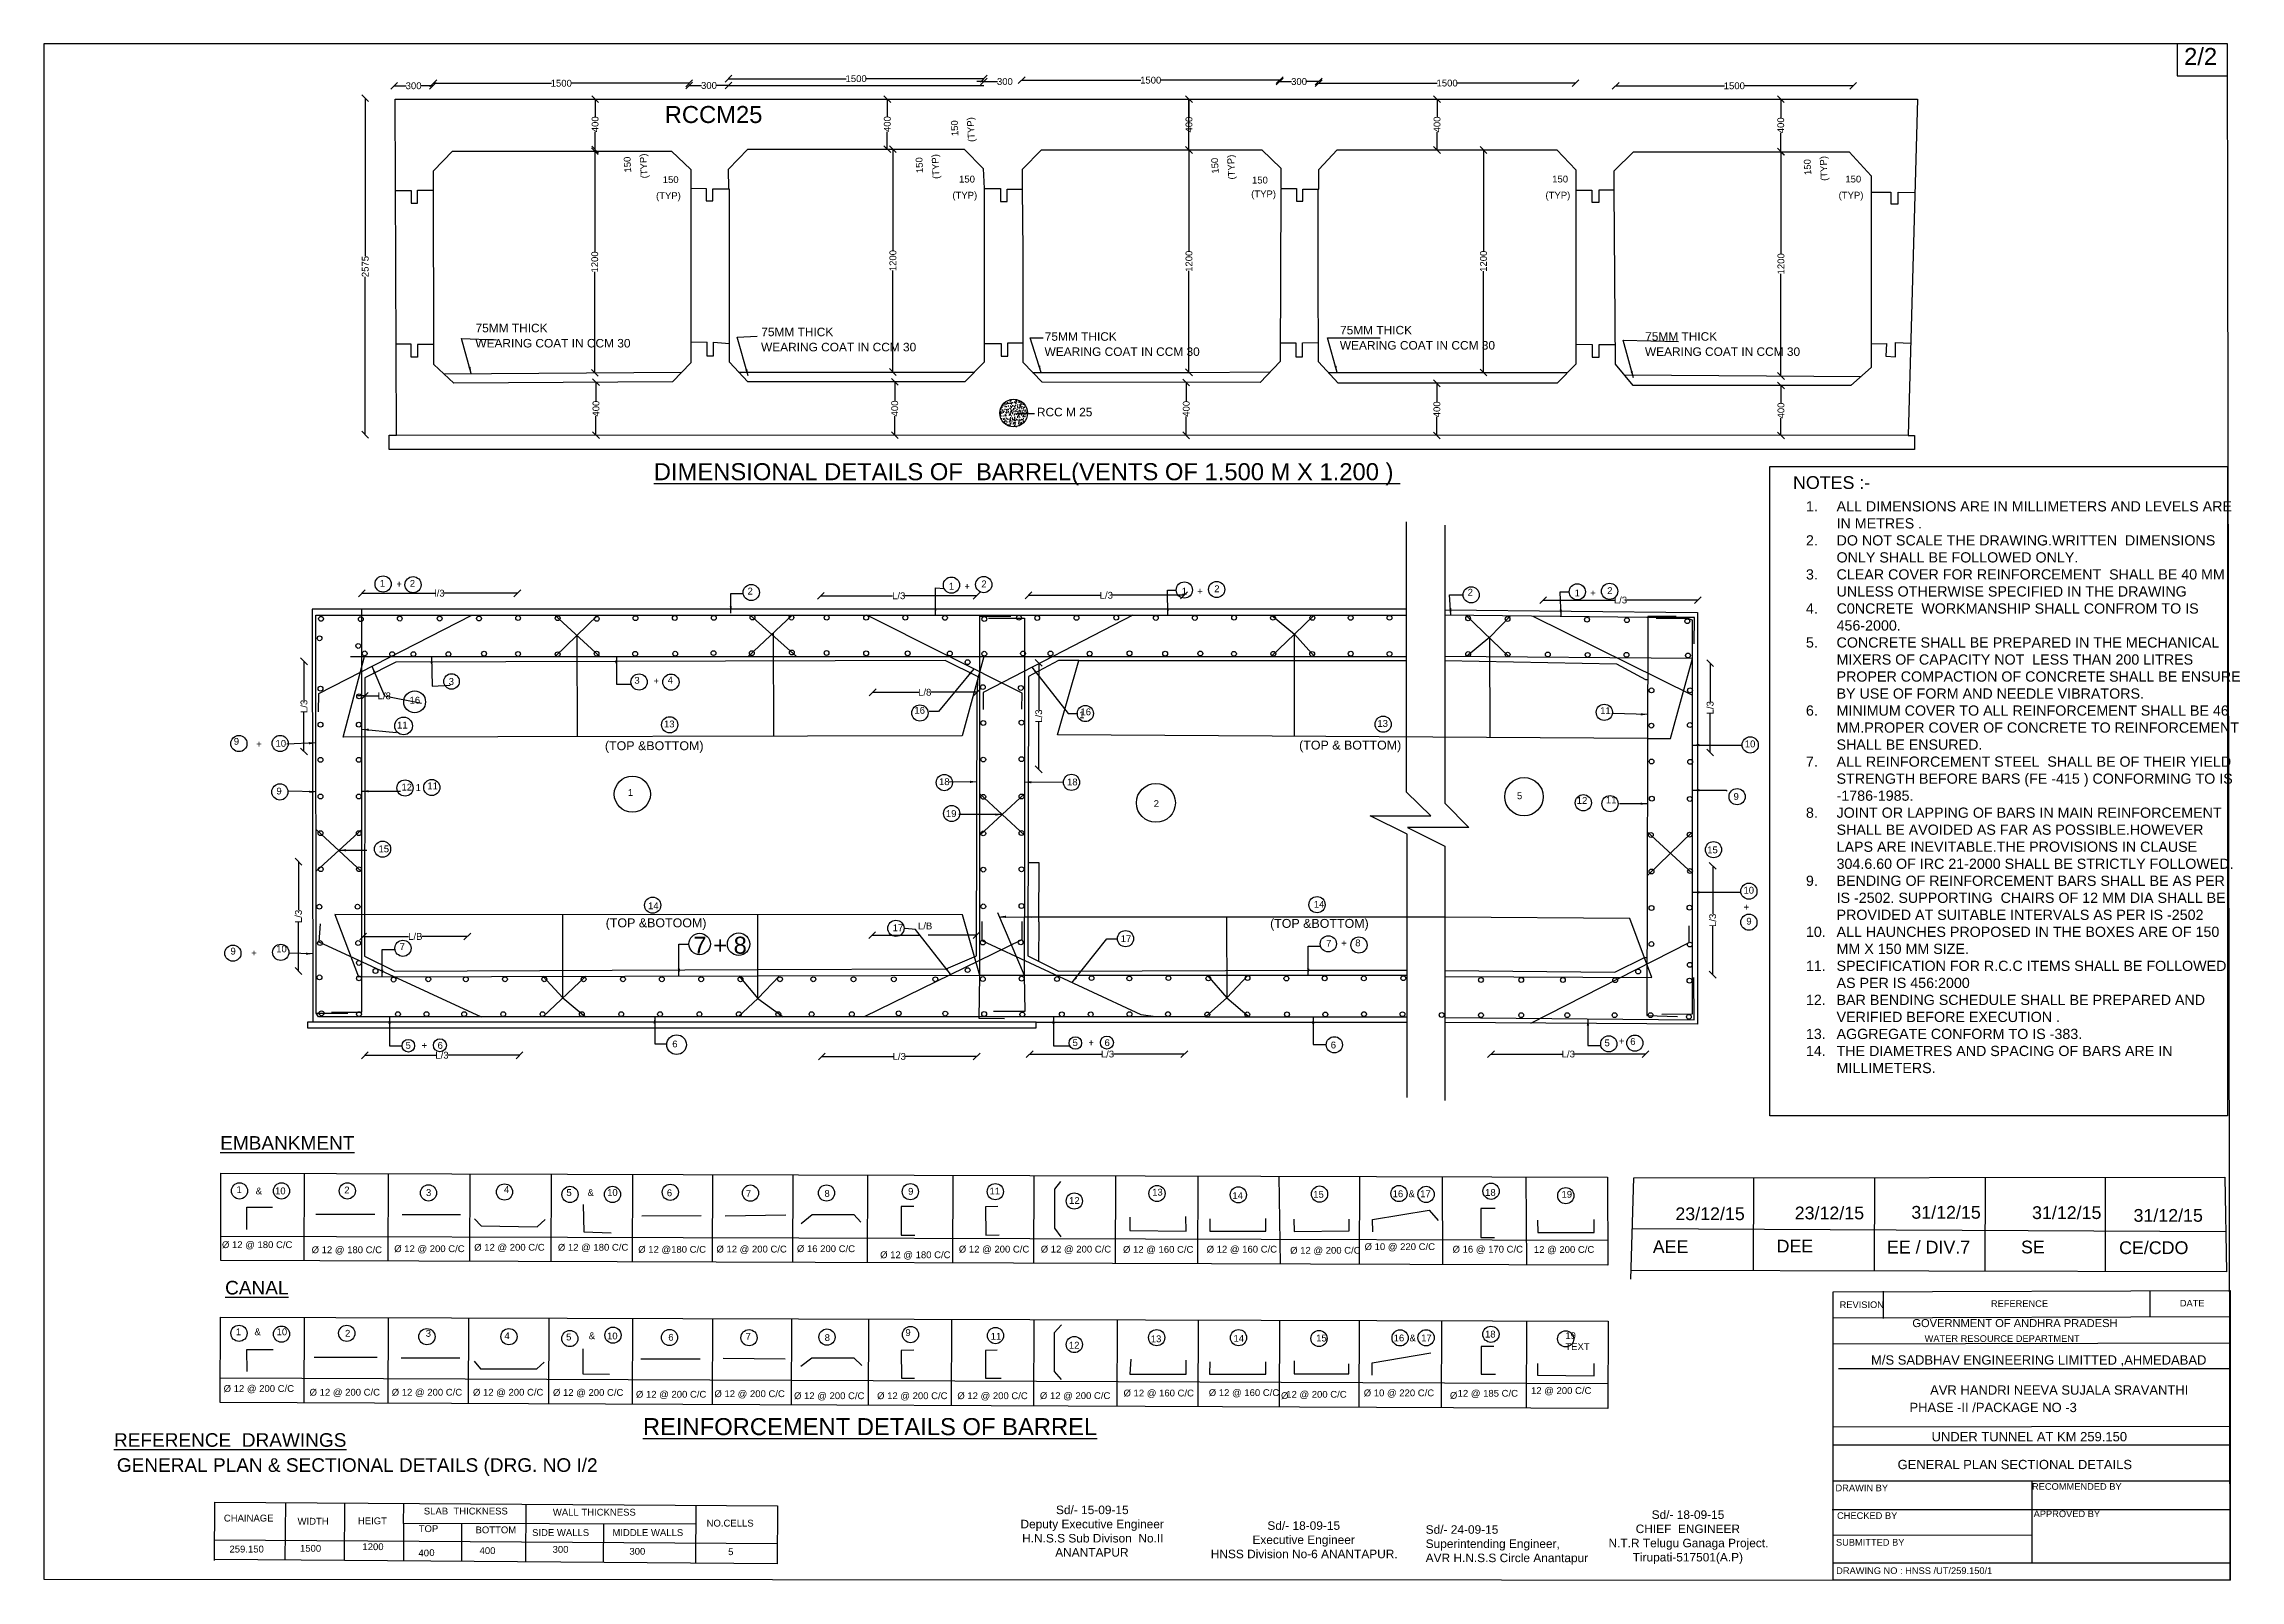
# Model space of a CAD drawing. Header units: millimetres. Extents: x 5124 to 3068068, y 2311 to 45828284.
# Drawn here: x 3055162 to 3068068, y 45819257 to 45828284 of the extents above.
import ezdxf

# ---------------------------------------------------------------- set-up
doc = ezdxf.new("R2010")
doc.units = ezdxf.units.MM
doc.header["$MEASUREMENT"] = 0
for name, color, linetype in [('DIMENSION', 7, 'Continuous'), ('DRAWING', 7, 'Continuous'), ('TEXT', 7, 'Continuous')]:
    doc.layers.add(name, color=color, linetype=linetype)
doc.styles.get("Standard").update_dxf_attribs({"font": 'arial.ttf', "height": 40})
doc.dimstyles.get("Standard").update_dxf_attribs({"dimtxt": 40, "dimasz": 40, "dimexe": 0.18, "dimexo": 0.0625, "dimgap": 0.09, "dimtad": 0, "dimdec": 0, "dimzin": 0, "dimdsep": 46, "dimtxsty": 'Standard', "dimblk": 'OBLIQUE', "dimcen": 0.09, "dimse1": 1, "dimse2": 1, "dimadec": 0, "dimazin": 0, "dimtfac": 1, "dimtdec": 0, "dimtofl": 0, "dimtmove": 0, "dimatfit": 3, "dimfxl": 1, "dimtolj": 1, "dimtzin": 0, "dimarcsym": 0})

msp = doc.modelspace()

# ---------------------------------------------------------------- texts
at = {"layer": 'Defpoints'}
for s, height, p in [('RCCM25', 100, (3058809.9, 45827819.5)), ('75MM THICK', 50, (3057698.4, 45826589.6)), ('75MM THICK', 50, (3059377.5, 45826566.7)), ('75MM THICK', 50, (3061043.7, 45826539.8)), ('75MM THICK', 50, (3062778.9, 45826577.2)), ('75MM THICK', 50, (3064572.1, 45826540)), ('WEARING COAT IN CCM 30', 50, (3057697, 45826500.5)), ('WEARING COAT IN CCM 30', 50, (3059376.2, 45826477.7)), ('WEARING COAT IN CCM 30', 50, (3061042.3, 45826450.8)), ('WEARING COAT IN CCM 30', 50, (3062777.6, 45826488.1)), ('WEARING COAT IN CCM 30', 50, (3064570.7, 45826451)), ('%%UDIMENSIONAL DETAILS OF  BARREL(VENTS OF 1.500 M X 1.200 ) ', 100, (3058745.8, 45825720.4)), ('%%UREINFORCEMENT DETAILS OF BARREL', 100, (3058681.8, 45820108.8))]:
    msp.add_text(s, height=height, dxfattribs=at).set_placement(p)
at = {"layer": 'DIMENSION'}
for s, height, p in [('23/12/15', 75, (3064749.5, 45821372.1)), ('23/12/15', 75, (3065450.9, 45821376.8)), ('31/12/15', 75, (3066136.4, 45821380.6)), ('31/12/15', 75, (3066845.7, 45821378.7)), ('31/12/15', 75, (3067442.1, 45821362.6)), ('AEE', 75, (3064616.6, 45821178.1)), ('DEE', 75, (3065344.3, 45821182)), ('EE / DIV.7', 75, (3065992.9, 45821176.1)), ('SE', 75, (3066780.9, 45821176.7)), ('CE/CDO', 75, (3067357.2, 45821172.7)), ('REVISION', 39.01, (3065714.9, 45820855.7)), ('REFERENCE ', 39.01, (3066603.7, 45820862.2)), ('DATE ', 39.01, (3067714.2, 45820864.7)), ('GOVERNMENT OF ANDHRA PRADESH  ', 46.807, (3066142.2, 45820743.7)), ('WATER RESOURCE DEPARTMENT ', 39.006, (3066214.2, 45820656.8)), ('M/S SADBHAV ENGINEERING LIMITTED ,AHMEDABAD ', 54.609, (3065899.5, 45820523.2)), ('AVR HANDRI NEEVA SUJALA SRAVANTHI ', 54.609, (3066246.6, 45820346.6)), ('PHASE -II /PACKAGE NO -3', 54.609, (3066125.3, 45820244.2)), ('UNDER TUNNEL AT KM 259.150 ', 54.609, (3066255.2, 45820072.4)), ('GENERAL PLAN SECTIONAL DETAILS ', 54.609, (3066055.4, 45819908.8)), ('DRAWIN BY ', 39.01, (3065690.6, 45819779)), ('RECOMMENDED BY ', 39.006, (3066845.4, 45819787.5)), ('CHECKED BY ', 39.006, (3065699.6, 45819616.3)), ('APPROVED BY ', 39.006, (3066855, 45819626.8)), ('SUBMITTED BY ', 39.006, (3065693.2, 45819459.3)), ('DRAWING NO : HNSS /UT/259.150/1', 39.006, (3065694.5, 45819292.7))]:
    msp.add_text(s, height=height, dxfattribs=at).set_placement(p)
at = {"layer": 'DIMENSION', "char_height": 50, "attachment_point": 1}
for s, insert, width in [('\\pi255.17;Sd/- 15-09-15 \\P\\pi46.693;Deputy Executive Engineer  \\P\\pi56.328;H.N.S.S Sub Divison  No.II \\P\\pi250.8;ANANTAPUR ', (3060854.2, 45819694.6), 931.518), ('\\pi338.63;Sd/- 18-09-15\\P\\pi250.58;Executive Engineer\\P\\pi5.8322;HNSS Division No-6 ANANTAPUR.', (3062013.3, 45819602.2), 1098.431), ('\\pi256.39;Sd/- 18-09-15 \\P\\pi162.56;CHIEF  ENGINEER \\P\\pi2.9103;N.T.R Telugu Ganaga Project.\\P\\pi144.88;Tirupati-517501(A.P)', (3064353.8, 45819666.5), 933.958), ('Sd/- 24-09-15\\PSuperintending Engineer,\\PAVR H.N.S.S Circle Anantapur', (3063282.1, 45819579.1), 1094.482)]:
    msp.add_mtext(s, dxfattribs=dict(at, insert=insert, width=width))
at = {"layer": 'DRAWING'}
for s, height, p in [('2/2', 100, (3067739.3, 45828160.6)), ('RCC M 25', 50, (3060997.4, 45826095.8)), ('1', 40, (3057135.7, 45825094.6)), ('+', 40, (3057233, 45825090.3)), ('2', 40, (3057311.8, 45825094.2)), ('2', 40, (3059296.6, 45825048.7)), ('1', 40, (3060479.8, 45825077.5)), ('+', 40, (3060571.1, 45825077.5)), ('2', 40, (3060670.8, 45825091.2)), ('1', 40, (3061848.6, 45825048.6)), ('+', 40, (3061939.9, 45825048.6)), ('2', 40, (3062039.6, 45825062.3)), ('2', 40, (3063528.9, 45825042.1)), ('1', 40, (3064157.7, 45825037.9)), ('+', 40, (3064249, 45825037.9)), ('2', 40, (3064348.8, 45825051.6)), ('3', 40, (3058631.6, 45824524.4)), ('+', 40, (3058743.5, 45824521.3)), ('4', 40, (3058827.3, 45824525.6)), ('16', 40, (3060277.3, 45824347.9)), ('16', 40, (3061253.1, 45824339.1)), ('11', 40, (3064307.3, 45824346.4)), ('13', 40, (3058805.6, 45824268)), ('1', 40, (3061245.8, 45824321.7)), ('13', 40, (3062998.3, 45824271)), ('9', 40, (3056277.6, 45824165.8)), ('+', 40, (3056408.7, 45824150.2)), ('10', 40, (3056522.6, 45824153.6)), ('10', 40, (3065157.5, 45824151)), ('9', 40, (3056528, 45823873.7)), ('12', 40, (3057262.8, 45823896.7)), ('1', 40, (3057346.2, 45823894.5)), ('11', 40, (3057414.9, 45823904.1)), ('1', 40, (3058593.6, 45823865.3)), ('18', 40, (3060421.9, 45823928.6)), ('18', 40, (3061174.3, 45823926.9)), ('5', 40, (3063818.5, 45823845.8)), ('12', 40, (3064169.8, 45823818.3)), ('11', 40, (3064340.9, 45823821.4)), ('9', 40, (3065091.5, 45823841.7)), ('19', 40, (3060462.4, 45823741.6)), ('2', 40, (3061683.8, 45823800.2)), ('15', 40, (3057127.9, 45823533.8)), ('15', 40, (3064936.5, 45823528.2)), ('14', 40, (3058711.9, 45823199.5)), ('14', 40, (3062624.5, 45823208.3)), ('+', 40, (3065149.6, 45823192.1)), ('10', 40, (3065149.6, 45823291.1)), ('17', 40, (3060149.5, 45823070.1)), ('L/B', 40, (3060298.6, 45823081.1)), ('9', 40, (3065166.6, 45823108.8)), ('9', 40, (3056257.9, 45822932.9)), ('+', 40, (3056379.3, 45822922.6)), ('10', 40, (3056526.5, 45822946.3)), ('7', 40, (3057252.2, 45822960.5)), ('17', 40, (3061489.8, 45823006.1)), ('7', 40, (3062696.9, 45822978.7)), ('+', 40, (3062785.2, 45822980.4)), ('8', 40, (3062868.2, 45822981.3)), ('5', 40, (3064333, 45822394.1)), ('+', 40, (3064418.3, 45822404.7)), ('6', 40, (3064484.3, 45822402)), ('6', 40, (3058854.2, 45822387.4)), ('6', 40, (3062724.1, 45822381.3)), ('10', 40, (3056519.7, 45821524.1))]:
    msp.add_text(s, height=height, dxfattribs=at).set_placement(p)
at = {"layer": 'DRAWING', "insert": (3065440.9, 45825744.1), "char_height": 75, "width": 464.926, "attachment_point": 1}
msp.add_mtext('NOTES :-\\P', dxfattribs=at)
at = {"layer": 'DRAWING', "insert": (3065456.8, 45825597), "char_height": 60, "attachment_point": 1}
msp.add_mtext_dynamic_manual_height_columns('\\pi-180,l240,t240;1.^IALL DIMENSIONS ARE IN MILLIMETERS AND LEVELS ARE IN METRES .\\P2.^IDO NOT SCALE THE DRAWING.WRITTEN  DIMENSIONS ONLY SHALL BE FOLLOWED ONLY.\\P3.^ICLEAR COVER FOR REINFORCEMENT  SHALL BE 40 MM UNLESS OTHERWISE SPECIFIED IN THE DRAWING \\P4.^IC0NCRETE  WORKMANSHIP SHALL CONFROM TO IS 456-2000.\\P5.^ICONCRETE SHALL BE PREPARED IN THE MECHANICAL MIXERS OF CAPACITY NOT  LESS THAN 200 LITRES PROPER COMPACTION OF CONCRETE SHALL BE ENSURE BY USE OF FORM AND NEEDLE VIBRATORS.\\P6.^IMINIMUM COVER TO ALL REINFORCEMENT SHALL BE 46 MM.PROPER COVER OF CONCRETE TO REINFORCEMENT SHALL BE ENSURED.\\P7.^IALL REINFORCEMENT STEEL  SHALL BE OF THEIR YIELD STRENGTH BEFORE BARS (FE -415 ) CONFORMING TO IS -1786-1985.\\P8.^IJOINT OR LAPPING OF BARS IN MAIN REINFORCEMENT SHALL BE AVOIDED AS FAR AS POSSIBLE.HOWEVER LAPS ARE INEVITABLE.THE PROVISIONS IN CLAUSE 304.6.60 OF IRC 21-2000 SHALL BE STRICTLY FOLLOWED.\\P9.^IBENDING OF REINFORCEMENT BARS SHALL BE AS PER IS -2502. SUPPORTING  CHAIRS OF 12 MM DIA SHALL BE PROVIDED AT SUITABLE INTERVALS AS PER IS -2502 \\P10.^IALL HAUNCHES PROPOSED IN THE BOXES ARE OF 150 MM X 150 MM SIZE.\\P11.^ISPECIFICATION FOR R.C.C ITEMS SHALL BE FOLLOWED AS PER IS 456:2000\\P12.^IBAR BENDING SCHEDULE SHALL BE PREPARED AND VERIFIED BEFORE EXECUTION .\\P13.^IAGGREGATE CONFORM TO IS -383.\\P14.^ITHE DIAMETRES AND SPACING OF BARS ARE IN MILLIMETERS. ', width=2611.198, gutter_width=200, heights=[0], dxfattribs=at)
at = {"layer": 'DRAWING', "char_height": 40, "attachment_point": 1}
for insert in [(3059272.3, 45825074.1), (3062662.2, 45823002.5)]:
    msp.add_mtext('\\A1;', dxfattribs=dict(at, insert=insert))
at = {"layer": 'TEXT'}
for s, p in [('150', (3060536.2, 45827743.5)), ('(TYP)', (3060632.8, 45827709.1)), ('150', (3058613.4, 45827529.6)), ('(TYP)', (3058709.9, 45827495.1)), ('150', (3060328.8, 45827526.2)), ('(TYP)', (3060425.3, 45827491.8)), ('150', (3062065.9, 45827523)), ('(TYP)', (3062162.5, 45827488.5)), ('150', (3065548.5, 45827515)), ('(TYP)', (3065645.1, 45827480.6))]:
    msp.add_text(s, height=40, rotation=93.01507, dxfattribs=at).set_placement(p)
for s, height, p in [('150', 40, (3058798.4, 45827466.7)), ('150', 40, (3060540, 45827469.7)), ('150', 40, (3062261.4, 45827464)), ('150', 40, (3064025.7, 45827470.1)), ('150', 40, (3065748.5, 45827470.1)), ('(TYP)', 40, (3058758.9, 45827372.1)), ('(TYP)', 40, (3060500.5, 45827375.1)), ('(TYP)', 40, (3062256.5, 45827383.1)), ('(TYP)', 40, (3063986.2, 45827375.5)), ('(TYP)', 40, (3065709, 45827375.5)), ('3', 40, (3057540.3, 45824517.5)), ('16', 40, (3057310.5, 45824407.7)), ('11', 40, (3057237.2, 45824261.2)), ('(TOP &BOTTOM)', 52.255, (3058458.4, 45824134)), ('(TOP & BOTTOM)', 52.255, (3062538.4, 45824137.7)), ('(TOP &BOTOOM)', 52.255, (3058463.1, 45823093.2)), ('(TOP &BOTTOM)', 52.255, (3062367.5, 45823089.9)), ('7 + 8', 100, (3058978.1, 45822937.9)), ('5    +    6', 40, (3061206.7, 45822395.2)), ('5    +    6', 40, (3057287.1, 45822379.2)), ('%%UEMBANKMENT', 80, (3056197.6, 45821786)), ('1 ', 40, (3056293.8, 45821531.8)), ('&', 40, (3056406.1, 45821523.5)), ('2', 40, (3056926.7, 45821529.4)), ('3', 40, (3057406.9, 45821514.3)), ('4', 40, (3057865, 45821532.1)), ('5      &     10', 40, (3058232.3, 45821514.3)), ('6', 40, (3058822.5, 45821512.7)), ('7', 40, (3059286.6, 45821508.2)), ('8', 40, (3059748.7, 45821509)), ('9', 40, (3060240.4, 45821521.6)), ('11', 40, (3060719.1, 45821523.1)), ('13', 40, (3061674.5, 45821516.4)), ('14', 40, (3062146.3, 45821496.5)), ('15', 40, (3062621.4, 45821503.5)), ('16  &  17', 40, (3063088, 45821507.1)), ('18', 40, (3063631.2, 45821515)), ('19', 40, (3064080.4, 45821504)), ('12', 40, (3061186.4, 45821467.8)), ('Ø 12 @ 180 C/C', 40, (3056207.9, 45821207.9)), ('Ø 12 @ 180 C/C', 40, (3056734.8, 45821177.8)), ('Ø 12 @ 200 C/C', 40, (3057220.2, 45821184.3)), ('Ø 12 @ 200 C/C', 40, (3057690.4, 45821192.6)), ('Ø 12 @ 180 C/C', 40, (3058182.1, 45821192.6)), ('Ø 12 @180 C/C', 40, (3058654.3, 45821180.5)), ('Ø 12 @ 200 C/C', 40, (3059113.8, 45821182)), ('Ø 16 200 C/C', 40, (3059586.9, 45821184.2)), ('Ø 12 @ 180 C/C', 40, (3060075.7, 45821148.5)), ('Ø 12 @ 200 C/C', 40, (3060538.5, 45821181.7)), ('Ø 12 @ 200 C/C', 40, (3061019.8, 45821181.7)), ('Ø 12 @ 160 C/C', 40, (3061503.2, 45821180.3)), ('Ø 12 @ 160 C/C', 40, (3061994.9, 45821181.4)), ('Ø 12 @ 200 C/C', 40, (3062485.6, 45821174.8)), ('Ø 10 @ 220 C/C', 40, (3062923.1, 45821196.3)), ('Ø 16 @ 170 C/C', 40, (3063440.2, 45821181.4)), ('12 @ 200 C/C', 40, (3063917.9, 45821179.7)), ('%%UCANAL', 80, (3056226.3, 45820935.3)), ('1     &      10', 40, (3056289.9, 45820695.8)), ('2', 40, (3056931.3, 45820687.2)), ('3', 40, (3057405.4, 45820686.6)), ('4', 40, (3057868.3, 45820672.7)), ('5', 40, (3058230.3, 45820665.3)), ('&', 40, (3058363.6, 45820672.7)), ('10', 40, (3058471, 45820671.5)), ('6', 40, (3058831, 45820663.6)), ('7', 40, (3059285.4, 45820668.9)), ('8', 40, (3059749.9, 45820662)), ('9', 40, (3060224.4, 45820691.2)), ('11', 40, (3060725.8, 45820669.5)), ('12', 40, (3061185, 45820617.3)), ('13', 40, (3061666.5, 45820654.5)), ('14', 40, (3062152.8, 45820657.6)), ('15', 40, (3062638.5, 45820659.1)), ('16  &  17', 40, (3063093.8, 45820660)), ('18', 40, (3063630.8, 45820682.4)), ('TEXT ', 40, (3064102.9, 45820608.9)), ('19', 40, (3064102.9, 45820673.2)), ('Ø 12 @ 200 C/C', 40, (3056217.8, 45820362.7)), ('Ø 12 @ 200 C/C', 40, (3056723, 45820340.8)), ('Ø 12 @ 200 C/C', 40, (3057205.7, 45820340.8)), ('Ø 12 @ 200 C/C', 40, (3057683, 45820340.8)), ('Ø 12 @ 200 C/C', 40, (3058153.1, 45820339.3)), ('Ø 12 @ 200 C/C', 40, (3058640.8, 45820328.9)), ('Ø 12 @ 200 C/C', 40, (3059102.1, 45820332.1)), ('Ø 12 @ 160 C/C', 40, (3061506.4, 45820336.1)), ('Ø 12 @ 160 C/C', 40, (3062007.4, 45820338.5)), ('12 @ 200 C/C', 40, (3062462.7, 45820328.6)), ('Ø 10 @ 220 C/C', 40, (3062918.1, 45820337)), ('12 @ 185 C/C', 40, (3063469.7, 45820334.5)), ('12 @ 200 C/C', 40, (3063901.2, 45820350.5)), ('Ø 12 @ 200 C/C', 40, (3059569.8, 45820320.2)), ('Ø 12 @ 200 C/C', 40, (3060058, 45820320.2)), ('Ø 12 @ 200 C/C', 40, (3060529.7, 45820320.2)), ('Ø 12 @ 200 C/C', 40, (3061014.9, 45820320.8)), ('Ø', 40, (3062431.8, 45820320.9)), ('Ø ', 40, (3063424.6, 45820322.4)), ('%%UREFERENCE  DRAWINGS', 80, (3055573.3, 45820040.2)), ('GENERAL PLAN & SECTIONAL DETAILS (DRG. NO I/2', 80, (3055590.1, 45819892.9)), ('CHAINAGE ', 40, (3056219.1, 45819601.2)), ('WIDTH ', 40, (3056652, 45819582.8)), ('HEIGT', 40, (3057006.6, 45819585.1)), ('SLAB  THICKNESS', 40, (3057394.2, 45819642.5)), ('WALL THICKNESS', 40, (3058152.5, 45819635.8)), ('NO.CELLS', 40, (3059056.2, 45819571.5)), ('1500', 40, (3056666.5, 45819423.6)), ('1200', 40, (3057033.4, 45819433)), ('TOP', 40, (3057364.3, 45819539)), ('BOTTOM', 40, (3057698.2, 45819532.1)), ('SIDE WALLS', 40, (3058030.4, 45819516.2)), ('MIDDLE WALLS', 40, (3058502.5, 45819516.2)), ('259.150', 40, (3056252, 45819419)), ('40', 40, (3057362.6, 45819396.2)), ('0', 40, (3057426.4, 45819398.3)), ('400', 40, (3057721.9, 45819410)), ('300', 40, (3058151.2, 45819417.4)), ('300', 40, (3058602.5, 45819405.9)), ('5', 40, (3059182.8, 45819403.6))]:
    msp.add_text(s, height=height, dxfattribs=at).set_placement(p)

# ---------------------------------------------------------------- blocks, each defined once
blk = doc.blocks.new('_Oblique')
at = {"color": 0, "linetype": 'ByBlock', "lineweight": -2}
blk.add_line((-0.5, -0.5), (0.5, 0.5), dxfattribs=at)
blk = doc.blocks.new('*D4')
at = {"layer": 'Defpoints', "color": 0, "lineweight": -2, "transparency": 16777216}
for p, q in [((3057220, 45828038), (3057290, 45828038)), ((3057447, 45828038), (3057378, 45828038))]:
    blk.add_line(p, q, dxfattribs=at)
at = {"layer": 'Defpoints', "color": 0, "transparency": 16777216}
for p in [(3057220, 45828031), (3057447, 45828038), (3057447, 45828029)]:
    blk.add_point(p, dxfattribs=at)
at = {"layer": 'Defpoints', "color": 0, "lineweight": -2, "transparency": 16777216, "xscale": 40, "yscale": 40, "zscale": 40, "rotation": 180}
blk.add_blockref('_Oblique', (3057220, 45828038), dxfattribs=at)
at = {"layer": 'Defpoints', "color": 0, "lineweight": -2, "transparency": 16777216, "xscale": 40, "yscale": 40, "zscale": 40}
blk.add_blockref('_Oblique', (3057447, 45828038), dxfattribs=at)
at = {"layer": 'Defpoints', "color": 0, "transparency": 16777216, "insert": (3057334, 45828038), "char_height": 40, "attachment_point": 5}
blk.add_mtext('\\A1;300', dxfattribs=at)
blk = doc.blocks.new('*D5')
at = {"layer": 'Defpoints', "color": 0, "lineweight": -2, "transparency": 16777216}
for p, q in [((3057450, 45828053), (3058144, 45828053)), ((3058954, 45828053), (3058260, 45828053))]:
    blk.add_line(p, q, dxfattribs=at)
at = {"layer": 'Defpoints', "color": 0, "transparency": 16777216}
for p in [(3057450, 45828038), (3058954, 45828053), (3058954, 45828041)]:
    blk.add_point(p, dxfattribs=at)
at = {"layer": 'Defpoints', "color": 0, "lineweight": -2, "transparency": 16777216, "xscale": 40, "yscale": 40, "zscale": 40, "rotation": 180}
blk.add_blockref('_Oblique', (3057450, 45828053), dxfattribs=at)
at = {"layer": 'Defpoints', "color": 0, "lineweight": -2, "transparency": 16777216, "xscale": 40, "yscale": 40, "zscale": 40}
blk.add_blockref('_Oblique', (3058954, 45828053), dxfattribs=at)
at = {"layer": 'Defpoints', "color": 0, "transparency": 16777216, "insert": (3058202, 45828053), "char_height": 40, "attachment_point": 5}
blk.add_mtext('\\A1;1500', dxfattribs=at)
blk = doc.blocks.new('*D6')
at = {"layer": 'Defpoints', "color": 0, "lineweight": -2, "transparency": 16777216}
for p, q in [((3058954, 45828040), (3059026, 45828040)), ((3059185, 45828040), (3059114, 45828040))]:
    blk.add_line(p, q, dxfattribs=at)
at = {"layer": 'Defpoints', "color": 0, "transparency": 16777216}
for p in [(3058954, 45828041), (3059185, 45828040), (3059185, 45828040)]:
    blk.add_point(p, dxfattribs=at)
at = {"layer": 'Defpoints', "color": 0, "lineweight": -2, "transparency": 16777216, "xscale": 40, "yscale": 40, "zscale": 40, "rotation": 180}
blk.add_blockref('_Oblique', (3058954, 45828040), dxfattribs=at)
at = {"layer": 'Defpoints', "color": 0, "lineweight": -2, "transparency": 16777216, "xscale": 40, "yscale": 40, "zscale": 40}
blk.add_blockref('_Oblique', (3059185, 45828040), dxfattribs=at)
at = {"layer": 'Defpoints', "color": 0, "transparency": 16777216, "insert": (3059070, 45828040), "char_height": 40, "attachment_point": 5}
blk.add_mtext('\\A1;300', dxfattribs=at)
blk = doc.blocks.new('*D7')
at = {"layer": 'Defpoints', "color": 0, "lineweight": -2, "transparency": 16777216}
for p, q in [((3059185, 45828080), (3059877, 45828080)), ((3060685, 45828080), (3059993, 45828080))]:
    blk.add_line(p, q, dxfattribs=at)
at = {"layer": 'Defpoints', "color": 0, "transparency": 16777216}
for p in [(3059185, 45828040), (3060685, 45828080), (3060685, 45828040)]:
    blk.add_point(p, dxfattribs=at)
at = {"layer": 'Defpoints', "color": 0, "lineweight": -2, "transparency": 16777216, "xscale": 40, "yscale": 40, "zscale": 40, "rotation": 180}
blk.add_blockref('_Oblique', (3059185, 45828080), dxfattribs=at)
at = {"layer": 'Defpoints', "color": 0, "lineweight": -2, "transparency": 16777216, "xscale": 40, "yscale": 40, "zscale": 40}
blk.add_blockref('_Oblique', (3060685, 45828080), dxfattribs=at)
at = {"layer": 'Defpoints', "color": 0, "transparency": 16777216, "insert": (3059935, 45828080), "char_height": 40, "attachment_point": 5}
blk.add_mtext('\\A1;1500', dxfattribs=at)
blk = doc.blocks.new('*D8')
at = {"layer": 'Defpoints', "color": 0, "lineweight": -2, "transparency": 16777216}
for q in [(3060645, 45828063), (3060765, 45828063)]:
    blk.add_line((3060685, 45828063), q, dxfattribs=at)
at = {"layer": 'Defpoints', "color": 0, "transparency": 16777216}
for p in [(3060685, 45828063), (3060685, 45828040), (3060685, 45828040)]:
    blk.add_point(p, dxfattribs=at)
at = {"layer": 'Defpoints', "color": 0, "lineweight": -2, "transparency": 16777216, "xscale": 40, "yscale": 40, "zscale": 40}
blk.add_blockref('_Oblique', (3060685, 45828063), dxfattribs=at)
at = {"layer": 'Defpoints', "color": 0, "lineweight": -2, "transparency": 16777216, "xscale": 40, "yscale": 40, "zscale": 40, "rotation": 180}
blk.add_blockref('_Oblique', (3060685, 45828063), dxfattribs=at)
at = {"layer": 'Defpoints', "color": 0, "transparency": 16777216, "insert": (3060809, 45828063), "char_height": 40, "attachment_point": 5}
blk.add_mtext('\\A1;300', dxfattribs=at)
blk = doc.blocks.new('*D9')
at = {"layer": 'Defpoints', "color": 0, "lineweight": -2, "transparency": 16777216}
for p, q in [((3060908, 45828071), (3061608, 45828071)), ((3062424, 45828071), (3061724, 45828071))]:
    blk.add_line(p, q, dxfattribs=at)
at = {"layer": 'Defpoints', "color": 0, "transparency": 16777216}
for p in [(3060908, 45828039), (3062424, 45828071), (3062424, 45828034)]:
    blk.add_point(p, dxfattribs=at)
at = {"layer": 'Defpoints', "color": 0, "lineweight": -2, "transparency": 16777216, "xscale": 40, "yscale": 40, "zscale": 40, "rotation": 180}
blk.add_blockref('_Oblique', (3060908, 45828071), dxfattribs=at)
at = {"layer": 'Defpoints', "color": 0, "lineweight": -2, "transparency": 16777216, "xscale": 40, "yscale": 40, "zscale": 40}
blk.add_blockref('_Oblique', (3062424, 45828071), dxfattribs=at)
at = {"layer": 'Defpoints', "color": 0, "transparency": 16777216, "insert": (3061666, 45828071), "char_height": 40, "attachment_point": 5}
blk.add_mtext('\\A1;1500', dxfattribs=at)
blk = doc.blocks.new('*D10')
at = {"layer": 'Defpoints', "color": 0, "lineweight": -2, "transparency": 16777216}
for p, q in [((3062424, 45828063), (3062494, 45828063)), ((3062653, 45828063), (3062583, 45828063))]:
    blk.add_line(p, q, dxfattribs=at)
at = {"layer": 'Defpoints', "color": 0, "transparency": 16777216}
for p in [(3062424, 45828071), (3062653, 45828071), (3062653, 45828063)]:
    blk.add_point(p, dxfattribs=at)
at = {"layer": 'Defpoints', "color": 0, "lineweight": -2, "transparency": 16777216, "xscale": 40, "yscale": 40, "zscale": 40, "rotation": 180}
blk.add_blockref('_Oblique', (3062424, 45828063), dxfattribs=at)
at = {"layer": 'Defpoints', "color": 0, "lineweight": -2, "transparency": 16777216, "xscale": 40, "yscale": 40, "zscale": 40}
blk.add_blockref('_Oblique', (3062653, 45828063), dxfattribs=at)
at = {"layer": 'Defpoints', "color": 0, "transparency": 16777216, "insert": (3062538, 45828063), "char_height": 40, "attachment_point": 5}
blk.add_mtext('\\A1;300', dxfattribs=at)
blk = doc.blocks.new('*D11')
at = {"layer": 'Defpoints', "color": 0, "lineweight": -2, "transparency": 16777216}
for p, q in [((3062653, 45828054), (3063350, 45828054)), ((3064162, 45828054), (3063466, 45828054))]:
    blk.add_line(p, q, dxfattribs=at)
at = {"layer": 'Defpoints', "color": 0, "transparency": 16777216}
for p in [(3062653, 45828063), (3064162, 45828063), (3064162, 45828054)]:
    blk.add_point(p, dxfattribs=at)
at = {"layer": 'Defpoints', "color": 0, "lineweight": -2, "transparency": 16777216, "xscale": 40, "yscale": 40, "zscale": 40, "rotation": 180}
blk.add_blockref('_Oblique', (3062653, 45828054), dxfattribs=at)
at = {"layer": 'Defpoints', "color": 0, "lineweight": -2, "transparency": 16777216, "xscale": 40, "yscale": 40, "zscale": 40}
blk.add_blockref('_Oblique', (3064162, 45828054), dxfattribs=at)
at = {"layer": 'Defpoints', "color": 0, "transparency": 16777216, "insert": (3063408, 45828054), "char_height": 40, "attachment_point": 5}
blk.add_mtext('\\A1;1500', dxfattribs=at)
blk = doc.blocks.new('*D12')
at = {"layer": 'Defpoints', "color": 0, "lineweight": -2, "transparency": 16777216}
for p, q in [((3064399, 45828038), (3065038, 45828038)), ((3065794, 45828038), (3065154, 45828038))]:
    blk.add_line(p, q, dxfattribs=at)
at = {"layer": 'Defpoints', "color": 0, "transparency": 16777216}
for p in [(3064399, 45828028), (3065794, 45828038), (3065794, 45828032)]:
    blk.add_point(p, dxfattribs=at)
at = {"layer": 'Defpoints', "color": 0, "lineweight": -2, "transparency": 16777216, "xscale": 40, "yscale": 40, "zscale": 40, "rotation": 180}
blk.add_blockref('_Oblique', (3064399, 45828038), dxfattribs=at)
at = {"layer": 'Defpoints', "color": 0, "lineweight": -2, "transparency": 16777216, "xscale": 40, "yscale": 40, "zscale": 40}
blk.add_blockref('_Oblique', (3065794, 45828038), dxfattribs=at)
at = {"layer": 'Defpoints', "color": 0, "transparency": 16777216, "insert": (3065096, 45828038), "char_height": 40, "attachment_point": 5}
blk.add_mtext('\\A1;1500', dxfattribs=at)
blk = doc.blocks.new('*D13')
at = {"layer": 'Defpoints', "color": 0, "lineweight": -2, "transparency": 16777216}
for p, q in [((3065369, 45827960), (3065369, 45827851)), ((3065369, 45827651), (3065369, 45827761))]:
    blk.add_line(p, q, dxfattribs=at)
at = {"layer": 'Defpoints', "color": 0, "transparency": 16777216}
for p in [(3065362, 45827960), (3065369, 45827651), (3065369, 45827651)]:
    blk.add_point(p, dxfattribs=at)
at = {"layer": 'Defpoints', "color": 0, "lineweight": -2, "transparency": 16777216, "xscale": 40, "yscale": 40, "zscale": 40}
for p, rotation in [((3065369, 45827960), 90), ((3065369, 45827651), 270)]:
    blk.add_blockref('_Oblique', p, dxfattribs=dict(at, rotation=rotation))
at = {"layer": 'Defpoints', "color": 0, "transparency": 16777216, "insert": (3065369, 45827806), "char_height": 40, "attachment_point": 5, "rotation": 90}
blk.add_mtext('\\A1;400', dxfattribs=at)
blk = doc.blocks.new('*D14')
at = {"layer": 'Defpoints', "color": 0, "lineweight": -2, "transparency": 16777216}
for p, q in [((3065370, 45827651), (3065370, 45827050)), ((3065370, 45826333), (3065370, 45826934))]:
    blk.add_line(p, q, dxfattribs=at)
at = {"layer": 'Defpoints', "color": 0, "transparency": 16777216}
for p in [(3065369, 45827651), (3065370, 45826333), (3065370, 45826333)]:
    blk.add_point(p, dxfattribs=at)
at = {"layer": 'Defpoints', "color": 0, "lineweight": -2, "transparency": 16777216, "xscale": 40, "yscale": 40, "zscale": 40}
for p, rotation in [((3065370, 45827651), 90), ((3065370, 45826333), 270)]:
    blk.add_blockref('_Oblique', p, dxfattribs=dict(at, rotation=rotation))
at = {"layer": 'Defpoints', "color": 0, "transparency": 16777216, "insert": (3065370, 45826992), "char_height": 40, "attachment_point": 5, "rotation": 90}
blk.add_mtext('\\A1;1200', dxfattribs=at)
blk = doc.blocks.new('*D15')
at = {"layer": 'Defpoints', "color": 0, "lineweight": -2, "transparency": 16777216}
for p, q in [((3065370, 45826277), (3065370, 45826175)), ((3065370, 45825983), (3065370, 45826085))]:
    blk.add_line(p, q, dxfattribs=at)
at = {"layer": 'Defpoints', "color": 0, "transparency": 16777216}
for p in [(3065370, 45826277), (3065370, 45825983), (3065370, 45825983)]:
    blk.add_point(p, dxfattribs=at)
at = {"layer": 'Defpoints', "color": 0, "lineweight": -2, "transparency": 16777216, "xscale": 40, "yscale": 40, "zscale": 40}
for p, rotation in [((3065370, 45826277), 90), ((3065370, 45825983), 270)]:
    blk.add_blockref('_Oblique', p, dxfattribs=dict(at, rotation=rotation))
at = {"layer": 'Defpoints', "color": 0, "transparency": 16777216, "insert": (3065370, 45826130), "char_height": 40, "attachment_point": 5, "rotation": 90}
blk.add_mtext('\\A1;400', dxfattribs=at)
blk = doc.blocks.new('*D16')
at = {"layer": 'Defpoints', "color": 0, "lineweight": -2, "transparency": 16777216}
for p, q in [((3063622, 45827661), (3063622, 45827065)), ((3063622, 45826353), (3063622, 45826949))]:
    blk.add_line(p, q, dxfattribs=at)
at = {"layer": 'Defpoints', "color": 0, "transparency": 16777216}
for p in [(3063622, 45827661), (3063622, 45827661), (3063618, 45826353)]:
    blk.add_point(p, dxfattribs=at)
at = {"layer": 'Defpoints', "color": 0, "lineweight": -2, "transparency": 16777216, "xscale": 40, "yscale": 40, "zscale": 40}
for p, rotation in [((3063622, 45827661), 90), ((3063622, 45826353), 270)]:
    blk.add_blockref('_Oblique', p, dxfattribs=dict(at, rotation=rotation))
at = {"layer": 'Defpoints', "color": 0, "transparency": 16777216, "insert": (3063622, 45827007), "char_height": 40, "attachment_point": 5, "rotation": 90}
blk.add_mtext('\\A1;1200', dxfattribs=at)
blk = doc.blocks.new('*D17')
at = {"layer": 'Defpoints', "color": 0, "lineweight": -2, "transparency": 16777216}
for p, q in [((3063349, 45827960), (3063349, 45827856)), ((3063349, 45827661), (3063349, 45827766))]:
    blk.add_line(p, q, dxfattribs=at)
at = {"layer": 'Defpoints', "color": 0, "transparency": 16777216}
for p in [(3063349, 45827960), (3063349, 45827960), (3063345, 45827661)]:
    blk.add_point(p, dxfattribs=at)
at = {"layer": 'Defpoints', "color": 0, "lineweight": -2, "transparency": 16777216, "xscale": 40, "yscale": 40, "zscale": 40}
for p, rotation in [((3063349, 45827960), 90), ((3063349, 45827661), 270)]:
    blk.add_blockref('_Oblique', p, dxfattribs=dict(at, rotation=rotation))
at = {"layer": 'Defpoints', "color": 0, "transparency": 16777216, "insert": (3063349, 45827811), "char_height": 40, "attachment_point": 5, "rotation": 90}
blk.add_mtext('\\A1;400', dxfattribs=at)
blk = doc.blocks.new('*D18')
at = {"layer": 'Defpoints', "color": 0, "lineweight": -2, "transparency": 16777216}
for p, q in [((3063348, 45826290), (3063348, 45826182)), ((3063348, 45825983), (3063348, 45826092))]:
    blk.add_line(p, q, dxfattribs=at)
at = {"layer": 'Defpoints', "color": 0, "transparency": 16777216}
for p in [(3063348, 45826290), (3063348, 45826290), (3063348, 45825983)]:
    blk.add_point(p, dxfattribs=at)
at = {"layer": 'Defpoints', "color": 0, "lineweight": -2, "transparency": 16777216, "xscale": 40, "yscale": 40, "zscale": 40}
for p, rotation in [((3063348, 45826290), 90), ((3063348, 45825983), 270)]:
    blk.add_blockref('_Oblique', p, dxfattribs=dict(at, rotation=rotation))
at = {"layer": 'Defpoints', "color": 0, "transparency": 16777216, "insert": (3063348, 45826137), "char_height": 40, "attachment_point": 5, "rotation": 90}
blk.add_mtext('\\A1;400', dxfattribs=at)
blk = doc.blocks.new('*D19')
at = {"layer": 'Defpoints', "color": 0, "lineweight": -2, "transparency": 16777216}
for p, q in [((3061875, 45826295), (3061875, 45826185)), ((3061875, 45825984), (3061875, 45826095))]:
    blk.add_line(p, q, dxfattribs=at)
at = {"layer": 'Defpoints', "color": 0, "transparency": 16777216}
for p in [(3061875, 45826295), (3061903, 45826295), (3061903, 45825984)]:
    blk.add_point(p, dxfattribs=at)
at = {"layer": 'Defpoints', "color": 0, "lineweight": -2, "transparency": 16777216, "xscale": 40, "yscale": 40, "zscale": 40}
for p, rotation in [((3061875, 45826295), 90), ((3061875, 45825984), 270)]:
    blk.add_blockref('_Oblique', p, dxfattribs=dict(at, rotation=rotation))
at = {"layer": 'Defpoints', "color": 0, "transparency": 16777216, "insert": (3061875, 45826140), "char_height": 40, "attachment_point": 5, "rotation": 90}
blk.add_mtext('\\A1;400', dxfattribs=at)
blk = doc.blocks.new('*D20')
at = {"layer": 'Defpoints', "color": 0, "lineweight": -2, "transparency": 16777216}
for p, q in [((3061891, 45827661), (3061891, 45827065)), ((3061891, 45826354), (3061891, 45826950))]:
    blk.add_line(p, q, dxfattribs=at)
at = {"layer": 'Defpoints', "color": 0, "transparency": 16777216}
for p in [(3061891, 45827661), (3061891, 45827661), (3061893, 45826354)]:
    blk.add_point(p, dxfattribs=at)
at = {"layer": 'Defpoints', "color": 0, "lineweight": -2, "transparency": 16777216, "xscale": 40, "yscale": 40, "zscale": 40}
for p, rotation in [((3061891, 45827661), 90), ((3061891, 45826354), 270)]:
    blk.add_blockref('_Oblique', p, dxfattribs=dict(at, rotation=rotation))
at = {"layer": 'Defpoints', "color": 0, "transparency": 16777216, "insert": (3061891, 45827007), "char_height": 40, "attachment_point": 5, "rotation": 90}
blk.add_mtext('\\A1;1200', dxfattribs=at)
blk = doc.blocks.new('*D21')
at = {"layer": 'Defpoints', "color": 0, "lineweight": -2, "transparency": 16777216}
for p, q in [((3061891, 45827960), (3061891, 45827855)), ((3061891, 45827661), (3061891, 45827765))]:
    blk.add_line(p, q, dxfattribs=at)
at = {"layer": 'Defpoints', "color": 0, "transparency": 16777216}
for p in [(3061891, 45827960), (3061891, 45827960), (3061891, 45827661)]:
    blk.add_point(p, dxfattribs=at)
at = {"layer": 'Defpoints', "color": 0, "lineweight": -2, "transparency": 16777216, "xscale": 40, "yscale": 40, "zscale": 40}
for p, rotation in [((3061891, 45827960), 90), ((3061891, 45827661), 270)]:
    blk.add_blockref('_Oblique', p, dxfattribs=dict(at, rotation=rotation))
at = {"layer": 'Defpoints', "color": 0, "transparency": 16777216, "insert": (3061891, 45827810), "char_height": 40, "attachment_point": 5, "rotation": 90}
blk.add_mtext('\\A1;400', dxfattribs=at)
blk = doc.blocks.new('*D22')
at = {"layer": 'Defpoints', "color": 0, "lineweight": -2, "transparency": 16777216}
for p, q in [((3060162, 45826298), (3060162, 45826187)), ((3060162, 45825985), (3060162, 45826097))]:
    blk.add_line(p, q, dxfattribs=at)
at = {"layer": 'Defpoints', "color": 0, "transparency": 16777216}
for p in [(3060162, 45826298), (3060162, 45826298), (3060162, 45825985)]:
    blk.add_point(p, dxfattribs=at)
at = {"layer": 'Defpoints', "color": 0, "lineweight": -2, "transparency": 16777216, "xscale": 40, "yscale": 40, "zscale": 40}
for p, rotation in [((3060162, 45826298), 90), ((3060162, 45825985), 270)]:
    blk.add_blockref('_Oblique', p, dxfattribs=dict(at, rotation=rotation))
at = {"layer": 'Defpoints', "color": 0, "transparency": 16777216, "insert": (3060162, 45826142), "char_height": 40, "attachment_point": 5, "rotation": 90}
blk.add_mtext('\\A1;400', dxfattribs=at)
blk = doc.blocks.new('*D23')
at = {"layer": 'Defpoints', "color": 0, "lineweight": -2, "transparency": 16777216}
for p, q in [((3060151, 45827666), (3060151, 45827069)), ((3060151, 45826356), (3060151, 45826953))]:
    blk.add_line(p, q, dxfattribs=at)
at = {"layer": 'Defpoints', "color": 0, "transparency": 16777216}
for p in [(3060151, 45827666), (3060151, 45827666), (3060162, 45826356)]:
    blk.add_point(p, dxfattribs=at)
at = {"layer": 'Defpoints', "color": 0, "lineweight": -2, "transparency": 16777216, "xscale": 40, "yscale": 40, "zscale": 40}
for p, rotation in [((3060151, 45827666), 90), ((3060151, 45826356), 270)]:
    blk.add_blockref('_Oblique', p, dxfattribs=dict(at, rotation=rotation))
at = {"layer": 'Defpoints', "color": 0, "transparency": 16777216, "insert": (3060151, 45827011), "char_height": 40, "attachment_point": 5, "rotation": 90}
blk.add_mtext('\\A1;1200', dxfattribs=at)
blk = doc.blocks.new('*D24')
at = {"layer": 'Defpoints', "color": 0, "lineweight": -2, "transparency": 16777216}
for p, q in [((3060118, 45827960), (3060118, 45827858)), ((3060118, 45827666), (3060118, 45827768))]:
    blk.add_line(p, q, dxfattribs=at)
at = {"layer": 'Defpoints', "color": 0, "transparency": 16777216}
for p in [(3060118, 45827960), (3060151, 45827960), (3060151, 45827666)]:
    blk.add_point(p, dxfattribs=at)
at = {"layer": 'Defpoints', "color": 0, "lineweight": -2, "transparency": 16777216, "xscale": 40, "yscale": 40, "zscale": 40}
for p, rotation in [((3060118, 45827960), 90), ((3060118, 45827666), 270)]:
    blk.add_blockref('_Oblique', p, dxfattribs=dict(at, rotation=rotation))
at = {"layer": 'Defpoints', "color": 0, "transparency": 16777216, "insert": (3060118, 45827813), "char_height": 40, "attachment_point": 5, "rotation": 90}
blk.add_mtext('\\A1;400', dxfattribs=at)
blk = doc.blocks.new('*D25')
at = {"layer": 'Defpoints', "color": 0, "lineweight": -2, "transparency": 16777216}
for p, q in [((3058406, 45826296), (3058406, 45826186)), ((3058406, 45825985), (3058406, 45826096))]:
    blk.add_line(p, q, dxfattribs=at)
at = {"layer": 'Defpoints', "color": 0, "transparency": 16777216}
for p in [(3058406, 45826296), (3058432, 45826296), (3058434, 45825985)]:
    blk.add_point(p, dxfattribs=at)
at = {"layer": 'Defpoints', "color": 0, "lineweight": -2, "transparency": 16777216, "xscale": 40, "yscale": 40, "zscale": 40}
for p, rotation in [((3058406, 45826296), 90), ((3058406, 45825985), 270)]:
    blk.add_blockref('_Oblique', p, dxfattribs=dict(at, rotation=rotation))
at = {"layer": 'Defpoints', "color": 0, "transparency": 16777216, "insert": (3058406, 45826141), "char_height": 40, "attachment_point": 5, "rotation": 90}
blk.add_mtext('\\A1;400', dxfattribs=at)
blk = doc.blocks.new('*D26')
at = {"layer": 'Defpoints', "color": 0, "lineweight": -2, "transparency": 16777216}
for p, q in [((3058399, 45827654), (3058399, 45827061)), ((3058399, 45826351), (3058399, 45826945))]:
    blk.add_line(p, q, dxfattribs=at)
at = {"layer": 'Defpoints', "color": 0, "transparency": 16777216}
for p in [(3058399, 45827654), (3058438, 45827654), (3058438, 45826351)]:
    blk.add_point(p, dxfattribs=at)
at = {"layer": 'Defpoints', "color": 0, "lineweight": -2, "transparency": 16777216, "xscale": 40, "yscale": 40, "zscale": 40}
for p, rotation in [((3058399, 45827654), 90), ((3058399, 45826351), 270)]:
    blk.add_blockref('_Oblique', p, dxfattribs=dict(at, rotation=rotation))
at = {"layer": 'Defpoints', "color": 0, "transparency": 16777216, "insert": (3058399, 45827003), "char_height": 40, "attachment_point": 5, "rotation": 90}
blk.add_mtext('\\A1;1200', dxfattribs=at)
blk = doc.blocks.new('*D27')
at = {"layer": 'Defpoints', "color": 0, "lineweight": -2, "transparency": 16777216}
for p, q in [((3058401, 45827960), (3058401, 45827857)), ((3058401, 45827663), (3058401, 45827767))]:
    blk.add_line(p, q, dxfattribs=at)
at = {"layer": 'Defpoints', "color": 0, "transparency": 16777216}
for p in [(3058401, 45827960), (3058425, 45827960), (3058425, 45827663)]:
    blk.add_point(p, dxfattribs=at)
at = {"layer": 'Defpoints', "color": 0, "lineweight": -2, "transparency": 16777216, "xscale": 40, "yscale": 40, "zscale": 40}
for p, rotation in [((3058401, 45827960), 90), ((3058401, 45827663), 270)]:
    blk.add_blockref('_Oblique', p, dxfattribs=dict(at, rotation=rotation))
at = {"layer": 'Defpoints', "color": 0, "transparency": 16777216, "insert": (3058401, 45827812), "char_height": 40, "attachment_point": 5, "rotation": 90}
blk.add_mtext('\\A1;400', dxfattribs=at)
blk = doc.blocks.new('*D28')
at = {"layer": 'Defpoints', "color": 0, "lineweight": -2, "transparency": 16777216}
for p, q in [((3057050, 45827965), (3057050, 45827037)), ((3057050, 45825988), (3057050, 45826916))]:
    blk.add_line(p, q, dxfattribs=at)
at = {"layer": 'Defpoints', "color": 0, "transparency": 16777216}
for p in [(3057069, 45827965), (3057050, 45825988), (3057074, 45825988)]:
    blk.add_point(p, dxfattribs=at)
at = {"layer": 'Defpoints', "color": 0, "lineweight": -2, "transparency": 16777216, "xscale": 40, "yscale": 40, "zscale": 40}
for p, rotation in [((3057050, 45827965), 90), ((3057050, 45825988), 270)]:
    blk.add_blockref('_Oblique', p, dxfattribs=dict(at, rotation=rotation))
at = {"layer": 'Defpoints', "color": 0, "transparency": 16777216, "insert": (3057050, 45826976), "char_height": 40, "attachment_point": 5, "rotation": 90}
blk.add_mtext('\\A1;2575', dxfattribs=at)
blk = doc.blocks.new('*D29')
at = {"layer": 'Defpoints', "color": 0, "lineweight": -2, "transparency": 16777216}
for p, q in [((3057030, 45825056), (3057460, 45825056)), ((3057944, 45825056), (3057513, 45825056))]:
    blk.add_line(p, q, dxfattribs=at)
at = {"layer": 'Defpoints', "color": 0, "transparency": 16777216}
for p in [(3057030, 45825024), (3057944, 45825056), (3057944, 45825035)]:
    blk.add_point(p, dxfattribs=at)
at = {"layer": 'Defpoints', "color": 0, "lineweight": -2, "transparency": 16777216, "xscale": 40, "yscale": 40, "zscale": 40, "rotation": 180}
blk.add_blockref('_Oblique', (3057030, 45825056), dxfattribs=at)
at = {"layer": 'Defpoints', "color": 0, "lineweight": -2, "transparency": 16777216, "xscale": 40, "yscale": 40, "zscale": 40}
blk.add_blockref('_Oblique', (3057944, 45825056), dxfattribs=at)
at = {"layer": 'Defpoints', "color": 0, "transparency": 16777216, "insert": (3057487, 45825056), "char_height": 40, "attachment_point": 5}
blk.add_mtext('\\A1;l/3', dxfattribs=at)
blk = doc.blocks.new('*D30')
at = {"layer": 'Defpoints', "color": 0, "lineweight": -2, "transparency": 16777216}
for p, q in [((3059728, 45825041), (3060149, 45825041)), ((3060642, 45825041), (3060220, 45825041))]:
    blk.add_line(p, q, dxfattribs=at)
at = {"layer": 'Defpoints', "color": 0, "transparency": 16777216}
for p in [(3059728, 45825045), (3060642, 45825041), (3060642, 45825034)]:
    blk.add_point(p, dxfattribs=at)
at = {"layer": 'Defpoints', "color": 0, "lineweight": -2, "transparency": 16777216, "xscale": 40, "yscale": 40, "zscale": 40, "rotation": 180}
blk.add_blockref('_Oblique', (3059728, 45825041), dxfattribs=at)
at = {"layer": 'Defpoints', "color": 0, "lineweight": -2, "transparency": 16777216, "xscale": 40, "yscale": 40, "zscale": 40}
blk.add_blockref('_Oblique', (3060642, 45825041), dxfattribs=at)
at = {"layer": 'Defpoints', "color": 0, "transparency": 16777216, "insert": (3060185, 45825041), "char_height": 40, "attachment_point": 5}
blk.add_mtext('\\A1;L/3', dxfattribs=at)
blk = doc.blocks.new('*D31')
at = {"layer": 'Defpoints', "color": 0, "lineweight": -2, "transparency": 16777216}
for p, q in [((3060948, 45825044), (3061369, 45825044)), ((3061862, 45825044), (3061440, 45825044))]:
    blk.add_line(p, q, dxfattribs=at)
at = {"layer": 'Defpoints', "color": 0, "transparency": 16777216}
for p in [(3060948, 45825035), (3061862, 45825044), (3061862, 45825032)]:
    blk.add_point(p, dxfattribs=at)
at = {"layer": 'Defpoints', "color": 0, "lineweight": -2, "transparency": 16777216, "xscale": 40, "yscale": 40, "zscale": 40, "rotation": 180}
blk.add_blockref('_Oblique', (3060948, 45825044), dxfattribs=at)
at = {"layer": 'Defpoints', "color": 0, "lineweight": -2, "transparency": 16777216, "xscale": 40, "yscale": 40, "zscale": 40}
blk.add_blockref('_Oblique', (3061862, 45825044), dxfattribs=at)
at = {"layer": 'Defpoints', "color": 0, "transparency": 16777216, "insert": (3061405, 45825044), "char_height": 40, "attachment_point": 5}
blk.add_mtext('\\A1;L/3', dxfattribs=at)
blk = doc.blocks.new('*D32')
at = {"layer": 'Defpoints', "color": 0, "lineweight": -2, "transparency": 16777216}
for p, q in [((3061008, 45824647), (3061008, 45824370)), ((3061008, 45824021), (3061008, 45824298))]:
    blk.add_line(p, q, dxfattribs=at)
at = {"layer": 'Defpoints', "color": 0, "transparency": 16777216}
for p in [(3061019, 45824647), (3061006, 45824021), (3061008, 45824021)]:
    blk.add_point(p, dxfattribs=at)
at = {"layer": 'Defpoints', "color": 0, "lineweight": -2, "transparency": 16777216, "xscale": 40, "yscale": 40, "zscale": 40}
for p, rotation in [((3061008, 45824647), 90), ((3061008, 45824021), 270)]:
    blk.add_blockref('_Oblique', p, dxfattribs=dict(at, rotation=rotation))
at = {"layer": 'Defpoints', "color": 0, "transparency": 16777216, "insert": (3061008, 45824334), "char_height": 40, "attachment_point": 5, "rotation": 90}
blk.add_mtext('\\A1;L/3', dxfattribs=at)
blk = doc.blocks.new('*D33')
at = {"layer": 'Defpoints', "color": 0, "lineweight": -2, "transparency": 16777216}
for p, q in [((3060032, 45824474), (3060303, 45824474)), ((3060645, 45824474), (3060374, 45824474))]:
    blk.add_line(p, q, dxfattribs=at)
at = {"layer": 'Defpoints', "color": 0, "transparency": 16777216}
for p in [(3060032, 45824467), (3060645, 45824474), (3060645, 45824466)]:
    blk.add_point(p, dxfattribs=at)
at = {"layer": 'Defpoints', "color": 0, "lineweight": -2, "transparency": 16777216, "xscale": 40, "yscale": 40, "zscale": 40, "rotation": 180}
blk.add_blockref('_Oblique', (3060032, 45824474), dxfattribs=at)
at = {"layer": 'Defpoints', "color": 0, "lineweight": -2, "transparency": 16777216, "xscale": 40, "yscale": 40, "zscale": 40}
blk.add_blockref('_Oblique', (3060645, 45824474), dxfattribs=at)
at = {"layer": 'Defpoints', "color": 0, "transparency": 16777216, "insert": (3060338, 45824474), "char_height": 40, "attachment_point": 5}
blk.add_mtext('\\A1;L/8', dxfattribs=at)
blk = doc.blocks.new('*D34')
at = {"layer": 'Defpoints', "color": 0, "lineweight": -2, "transparency": 16777216}
for q in [(3057007, 45824453), (3057127, 45824453)]:
    blk.add_line((3057047, 45824453), q, dxfattribs=at)
at = {"layer": 'Defpoints', "color": 0, "transparency": 16777216}
for p in [(3057047, 45824456), (3057047, 45824456), (3057047, 45824453)]:
    blk.add_point(p, dxfattribs=at)
at = {"layer": 'Defpoints', "color": 0, "lineweight": -2, "transparency": 16777216, "xscale": 40, "yscale": 40, "zscale": 40}
blk.add_blockref('_Oblique', (3057047, 45824453), dxfattribs=at)
at = {"layer": 'Defpoints', "color": 0, "lineweight": -2, "transparency": 16777216, "xscale": 40, "yscale": 40, "zscale": 40, "rotation": 180}
blk.add_blockref('_Oblique', (3057047, 45824453), dxfattribs=at)
at = {"layer": 'Defpoints', "color": 0, "transparency": 16777216, "insert": (3057162, 45824453), "char_height": 40, "attachment_point": 5}
blk.add_mtext('\\A1;L/8', dxfattribs=at)
blk = doc.blocks.new('*D35')
at = {"layer": 'Defpoints', "color": 0, "lineweight": -2, "transparency": 16777216}
for p, q in [((3056690, 45824656), (3056690, 45824426)), ((3056690, 45824126), (3056690, 45824355))]:
    blk.add_line(p, q, dxfattribs=at)
at = {"layer": 'Defpoints', "color": 0, "transparency": 16777216}
for p in [(3056673, 45824656), (3056673, 45824126), (3056690, 45824126)]:
    blk.add_point(p, dxfattribs=at)
at = {"layer": 'Defpoints', "color": 0, "lineweight": -2, "transparency": 16777216, "xscale": 40, "yscale": 40, "zscale": 40}
for p, rotation in [((3056690, 45824656), 90), ((3056690, 45824126), 270)]:
    blk.add_blockref('_Oblique', p, dxfattribs=dict(at, rotation=rotation))
at = {"layer": 'Defpoints', "color": 0, "transparency": 16777216, "insert": (3056690, 45824391), "char_height": 40, "attachment_point": 5, "rotation": 90}
blk.add_mtext('\\A1;L/3', dxfattribs=at)
blk = doc.blocks.new('*D36')
at = {"layer": 'Defpoints', "color": 0, "lineweight": -2, "transparency": 16777216}
for p, q in [((3056658, 45823479), (3056658, 45823193)), ((3056658, 45822836), (3056658, 45823122))]:
    blk.add_line(p, q, dxfattribs=at)
at = {"layer": 'Defpoints', "color": 0, "transparency": 16777216}
for p in [(3056679, 45823479), (3056658, 45822836), (3056686, 45822836)]:
    blk.add_point(p, dxfattribs=at)
at = {"layer": 'Defpoints', "color": 0, "lineweight": -2, "transparency": 16777216, "xscale": 40, "yscale": 40, "zscale": 40}
for p, rotation in [((3056658, 45823479), 90), ((3056658, 45822836), 270)]:
    blk.add_blockref('_Oblique', p, dxfattribs=dict(at, rotation=rotation))
at = {"layer": 'Defpoints', "color": 0, "transparency": 16777216, "insert": (3056658, 45823157), "char_height": 40, "attachment_point": 5, "rotation": 90}
blk.add_mtext('\\A1;L/3', dxfattribs=at)
blk = doc.blocks.new('*D37')
at = {"layer": 'Defpoints', "color": 0, "lineweight": -2, "transparency": 16777216}
for p, q in [((3057047, 45822341), (3057466, 45822341)), ((3057956, 45822341), (3057537, 45822341))]:
    blk.add_line(p, q, dxfattribs=at)
at = {"layer": 'Defpoints', "color": 0, "transparency": 16777216}
for p in [(3057047, 45822338), (3057956, 45822341), (3057956, 45822340)]:
    blk.add_point(p, dxfattribs=at)
at = {"layer": 'Defpoints', "color": 0, "lineweight": -2, "transparency": 16777216, "xscale": 40, "yscale": 40, "zscale": 40, "rotation": 180}
blk.add_blockref('_Oblique', (3057047, 45822341), dxfattribs=at)
at = {"layer": 'Defpoints', "color": 0, "lineweight": -2, "transparency": 16777216, "xscale": 40, "yscale": 40, "zscale": 40}
blk.add_blockref('_Oblique', (3057956, 45822341), dxfattribs=at)
at = {"layer": 'Defpoints', "color": 0, "transparency": 16777216, "insert": (3057501, 45822341), "char_height": 40, "attachment_point": 5}
blk.add_mtext('\\A1;L/3', dxfattribs=at)
blk = doc.blocks.new('*D38')
at = {"layer": 'Defpoints', "color": 0, "lineweight": -2, "transparency": 16777216}
for p, q in [((3059733, 45822334), (3060152, 45822334)), ((3060643, 45822334), (3060223, 45822334))]:
    blk.add_line(p, q, dxfattribs=at)
at = {"layer": 'Defpoints', "color": 0, "transparency": 16777216}
for p in [(3060643, 45822478), (3059733, 45822347), (3060643, 45822334)]:
    blk.add_point(p, dxfattribs=at)
at = {"layer": 'Defpoints', "color": 0, "lineweight": -2, "transparency": 16777216, "xscale": 40, "yscale": 40, "zscale": 40, "rotation": 180}
blk.add_blockref('_Oblique', (3059733, 45822334), dxfattribs=at)
at = {"layer": 'Defpoints', "color": 0, "lineweight": -2, "transparency": 16777216, "xscale": 40, "yscale": 40, "zscale": 40}
blk.add_blockref('_Oblique', (3060643, 45822334), dxfattribs=at)
at = {"layer": 'Defpoints', "color": 0, "transparency": 16777216, "insert": (3060188, 45822334), "char_height": 40, "attachment_point": 5}
blk.add_mtext('\\A1;L/3', dxfattribs=at)
blk = doc.blocks.new('*D39')
at = {"layer": 'Defpoints', "color": 0, "lineweight": -2, "transparency": 16777216}
for p, q in [((3060955, 45822348), (3061376, 45822348)), ((3061864, 45822348), (3061448, 45822348))]:
    blk.add_line(p, q, dxfattribs=at)
at = {"layer": 'Defpoints', "color": 0, "transparency": 16777216}
for p in [(3060955, 45822364), (3061864, 45822369), (3061864, 45822348)]:
    blk.add_point(p, dxfattribs=at)
at = {"layer": 'Defpoints', "color": 0, "lineweight": -2, "transparency": 16777216, "xscale": 40, "yscale": 40, "zscale": 40, "rotation": 180}
blk.add_blockref('_Oblique', (3060955, 45822348), dxfattribs=at)
at = {"layer": 'Defpoints', "color": 0, "lineweight": -2, "transparency": 16777216, "xscale": 40, "yscale": 40, "zscale": 40}
blk.add_blockref('_Oblique', (3061864, 45822348), dxfattribs=at)
at = {"layer": 'Defpoints', "color": 0, "transparency": 16777216, "insert": (3061412, 45822348), "char_height": 40, "attachment_point": 5}
blk.add_mtext('\\A1;L/3', dxfattribs=at)
blk = doc.blocks.new('*D40')
at = {"layer": 'Defpoints', "color": 0, "lineweight": -2, "transparency": 16777216}
for p, q in [((3063666, 45822348), (3064084, 45822348)), ((3064574, 45822348), (3064155, 45822348))]:
    blk.add_line(p, q, dxfattribs=at)
at = {"layer": 'Defpoints', "color": 0, "transparency": 16777216}
for p in [(3063666, 45822360), (3064574, 45822348), (3064574, 45822348)]:
    blk.add_point(p, dxfattribs=at)
at = {"layer": 'Defpoints', "color": 0, "lineweight": -2, "transparency": 16777216, "xscale": 40, "yscale": 40, "zscale": 40, "rotation": 180}
blk.add_blockref('_Oblique', (3063666, 45822348), dxfattribs=at)
at = {"layer": 'Defpoints', "color": 0, "lineweight": -2, "transparency": 16777216, "xscale": 40, "yscale": 40, "zscale": 40}
blk.add_blockref('_Oblique', (3064574, 45822348), dxfattribs=at)
at = {"layer": 'Defpoints', "color": 0, "transparency": 16777216, "insert": (3064120, 45822348), "char_height": 40, "attachment_point": 5}
blk.add_mtext('\\A1;L/3', dxfattribs=at)
blk = doc.blocks.new('*D41')
at = {"layer": 'Defpoints', "color": 0, "lineweight": -2, "transparency": 16777216}
for p, q in [((3064969, 45823454), (3064969, 45823170)), ((3064969, 45822815), (3064969, 45823099))]:
    blk.add_line(p, q, dxfattribs=at)
at = {"layer": 'Defpoints', "color": 0, "transparency": 16777216}
for p in [(3064949, 45823454), (3064969, 45823454), (3064962, 45822815)]:
    blk.add_point(p, dxfattribs=at)
at = {"layer": 'Defpoints', "color": 0, "lineweight": -2, "transparency": 16777216, "xscale": 40, "yscale": 40, "zscale": 40}
for p, rotation in [((3064969, 45823454), 90), ((3064969, 45822815), 270)]:
    blk.add_blockref('_Oblique', p, dxfattribs=dict(at, rotation=rotation))
at = {"layer": 'Defpoints', "color": 0, "transparency": 16777216, "insert": (3064969, 45823134), "char_height": 40, "attachment_point": 5, "rotation": 90}
blk.add_mtext('\\A1;L/3', dxfattribs=at)
blk = doc.blocks.new('*D42')
at = {"layer": 'Defpoints', "color": 0, "lineweight": -2, "transparency": 16777216}
for p, q in [((3064954, 45824645), (3064954, 45824418)), ((3064954, 45824120), (3064954, 45824347))]:
    blk.add_line(p, q, dxfattribs=at)
at = {"layer": 'Defpoints', "color": 0, "transparency": 16777216}
for p in [(3064951, 45824645), (3064954, 45824645), (3064960, 45824120)]:
    blk.add_point(p, dxfattribs=at)
at = {"layer": 'Defpoints', "color": 0, "lineweight": -2, "transparency": 16777216, "xscale": 40, "yscale": 40, "zscale": 40}
for p, rotation in [((3064954, 45824645), 90), ((3064954, 45824120), 270)]:
    blk.add_blockref('_Oblique', p, dxfattribs=dict(at, rotation=rotation))
at = {"layer": 'Defpoints', "color": 0, "transparency": 16777216, "insert": (3064954, 45824383), "char_height": 40, "attachment_point": 5, "rotation": 90}
blk.add_mtext('\\A1;L/3', dxfattribs=at)
blk = doc.blocks.new('*D43')
at = {"layer": 'Defpoints', "color": 0, "lineweight": -2, "transparency": 16777216}
for p, q in [((3063973, 45825016), (3064392, 45825016)), ((3064881, 45825016), (3064463, 45825016))]:
    blk.add_line(p, q, dxfattribs=at)
at = {"layer": 'Defpoints', "color": 0, "transparency": 16777216}
for p in [(3064881, 45825016), (3063973, 45824994), (3064881, 45824982)]:
    blk.add_point(p, dxfattribs=at)
at = {"layer": 'Defpoints', "color": 0, "lineweight": -2, "transparency": 16777216, "xscale": 40, "yscale": 40, "zscale": 40, "rotation": 180}
blk.add_blockref('_Oblique', (3063973, 45825016), dxfattribs=at)
at = {"layer": 'Defpoints', "color": 0, "lineweight": -2, "transparency": 16777216, "xscale": 40, "yscale": 40, "zscale": 40}
blk.add_blockref('_Oblique', (3064881, 45825016), dxfattribs=at)
at = {"layer": 'Defpoints', "color": 0, "transparency": 16777216, "insert": (3064427, 45825016), "char_height": 40, "attachment_point": 5}
blk.add_mtext('\\A1;L/3', dxfattribs=at)
blk = doc.blocks.new('*D44')
at = {"layer": 'Defpoints', "color": 0, "transparency": 16777216}
for p in [(3060029, 45823045), (3060642, 45823047), (3060642, 45823047)]:
    blk.add_point(p, dxfattribs=at)
at = {"layer": 'DRAWING', "color": 0, "lineweight": -2, "transparency": 16777216}
for p, q in [((3060029, 45823047), (3060312, 45823047)), ((3060642, 45823047), (3060359, 45823047))]:
    blk.add_line(p, q, dxfattribs=at)
at = {"layer": 'DRAWING', "color": 0, "lineweight": -2, "transparency": 16777216, "xscale": 40, "yscale": 40, "zscale": 40, "rotation": 180}
blk.add_blockref('_Oblique', (3060029, 45823047), dxfattribs=at)
at = {"layer": 'DRAWING', "color": 0, "lineweight": -2, "transparency": 16777216, "xscale": 40, "yscale": 40, "zscale": 40}
blk.add_blockref('_Oblique', (3060642, 45823047), dxfattribs=at)
at = {"layer": 'DRAWING', "color": 0, "transparency": 16777216, "insert": (3060336, 45823047), "char_height": 40, "attachment_point": 5}
blk.add_mtext('\\A1;   ', dxfattribs=at)
blk = doc.blocks.new('*D45')
at = {"layer": 'Defpoints', "color": 0, "transparency": 16777216}
for p in [(3057038, 45823033), (3057650, 45823039), (3057650, 45823033)]:
    blk.add_point(p, dxfattribs=at)
at = {"layer": 'DRAWING', "color": 0, "lineweight": -2, "transparency": 16777216}
for p, q in [((3057038, 45823039), (3057305, 45823039)), ((3057650, 45823039), (3057382, 45823039))]:
    blk.add_line(p, q, dxfattribs=at)
at = {"layer": 'DRAWING', "color": 0, "lineweight": -2, "transparency": 16777216, "xscale": 40, "yscale": 40, "zscale": 40, "rotation": 180}
blk.add_blockref('_Oblique', (3057038, 45823039), dxfattribs=at)
at = {"layer": 'DRAWING', "color": 0, "lineweight": -2, "transparency": 16777216, "xscale": 40, "yscale": 40, "zscale": 40}
blk.add_blockref('_Oblique', (3057650, 45823039), dxfattribs=at)
at = {"layer": 'DRAWING', "color": 0, "transparency": 16777216, "insert": (3057344, 45823039), "char_height": 40, "attachment_point": 5}
blk.add_mtext('\\A1;L/B', dxfattribs=at)

# ---------------------------------------------------------------- dimensions: what is measured, and where the dimension line sits
at = {"layer": 'Defpoints'}
for base, p1, p2, text, picture, middle in [((3057050, 45825988), (3057069.1, 45827965), (3057074.1, 45825988), '2575', '*D28', (3057050, 45826976.5)), ((3058400.5, 45827960.1), (3058424.9, 45827663.3), (3058424.6, 45827960.1), '400', '*D27', (3058400.5, 45827811.7)), ((3060117.7, 45827960.1), (3060151.1, 45827666.2), (3060151.1, 45827960.1), '400', '*D24', (3060117.7, 45827813.2)), ((3061890.8, 45827960.1), (3061890.9, 45827660.9), (3061890.9, 45827960.1), '400', '*D21', (3061890.8, 45827810.5)), ((3063349.1, 45827960.1), (3063345.3, 45827661.4), (3063349.1, 45827960.1), '400', '*D17', (3063349.1, 45827810.7)), ((3065368.7, 45827651), (3065361.8, 45827960.1), (3065368.7, 45827651), '400', '*D13', (3065368.7, 45827805.5)), ((3058398.7, 45827654.4), (3058438.3, 45826351.5), (3058438.3, 45827654.4), '1200', '*D26', (3058398.7, 45827002.9)), ((3060151.1, 45827666.2), (3060161.8, 45826356), (3060151.1, 45827666.2), '1200', '*D23', (3060151.1, 45827011.1)), ((3061890.8, 45827660.9), (3061892.8, 45826354), (3061890.8, 45827660.9), '1200', '*D20', (3061890.8, 45827007.4)), ((3063622.3, 45827661.4), (3063617.7, 45826353.1), (3063622.3, 45827661.4), '1200', '*D16', (3063622.3, 45827007.3)), ((3065370.3, 45826333.1), (3065368.7, 45827651), (3065370.3, 45826333.1), '1200', '*D14', (3065370.3, 45826992)), ((3058405.5, 45826296), (3058433.6, 45825985.3), (3058431.6, 45826296), '400', '*D25', (3058405.5, 45826140.6)), ((3060161.8, 45826298.4), (3060161.8, 45825984.6), (3060161.8, 45826298.4), '400', '*D22', (3060161.8, 45826141.5)), ((3061874.6, 45826295.3), (3061902.7, 45825983.9), (3061902.8, 45826295.3), '400', '*D19', (3061874.6, 45826139.6)), ((3063348.3, 45826289.7), (3063348.3, 45825983.3), (3063348.3, 45826289.7), '400', '*D18', (3063348.3, 45826136.5)), ((3065370.2, 45825982.5), (3065370.3, 45826276.9), (3065370.2, 45825982.5), '400', '*D15', (3065370.2, 45826129.7)), ((3056690.2, 45824125.6), (3056673.1, 45824655.9), (3056673, 45824125.6), 'L/3', '*D35', (3056690.2, 45824390.8)), ((3061008.3, 45824020.7), (3061018.6, 45824647.3), (3061006, 45824020.7), 'L/3', '*D32', (3061008.3, 45824334)), ((3064953.6, 45824645), (3064960, 45824120.2), (3064951.4, 45824645), 'L/3', '*D42', (3064953.6, 45824382.6)), ((3056658.1, 45822835.7), (3056678.9, 45823479.3), (3056685.8, 45822835.7), 'L/3', '*D36', (3056658.1, 45823157.5)), ((3064968.6, 45823453.6), (3064962.1, 45822815.3), (3064949.3, 45823453.6), 'L/3', '*D41', (3064968.6, 45823134.4))]:
    dim = msp.add_linear_dim(base=base, p1=p1, p2=p2, angle=90, text=text, dimstyle='Standard', dxfattribs=at)
    dim.commit()
    dim.dimension.update_dxf_attribs({"geometry": picture, "text_midpoint": middle})
for base, p1, p2, text, picture, middle in [((3057447.1, 45828038.2), (3057220.3, 45828030.9), (3057447.1, 45828028.5), '300', '*D4', (3057333.7, 45828038.2)), ((3058954.3, 45828053.3), (3057450.2, 45828038.2), (3058954.3, 45828041), '1500', '*D5', (3058202.2, 45828053.3)), ((3059185.2, 45828040.1), (3058954.3, 45828041), (3059185.2, 45828040.1), '300', '*D6', (3059069.7, 45828040.1)), ((3060685.2, 45828079.9), (3059185.2, 45828040.1), (3060685.2, 45828040.1), '1500', '*D7', (3059935.2, 45828079.9)), ((3060685, 45828062.6), (3060685, 45828040.1), (3060685, 45828040.1), '300', '*D8', (3060809.2, 45828062.6)), ((3062423.9, 45828071.4), (3060907.7, 45828038.7), (3062423.9, 45828034.4), '1500', '*D9', (3061665.8, 45828071.4)), ((3062652.9, 45828062.6), (3062423.9, 45828071.4), (3062652.9, 45828071.4), '300', '*D10', (3062538.4, 45828062.6)), ((3064162.5, 45828053.6), (3062652.9, 45828062.6), (3064162.5, 45828062.6), '1500', '*D11', (3063407.7, 45828053.6)), ((3065793.7, 45828038.4), (3064398.8, 45828027.5), (3065793.7, 45828031.9), '1500', '*D12', (3065096.3, 45828038.4)), ((3057943.6, 45825055.6), (3057030, 45825023.8), (3057943.6, 45825035.3), 'l/3', '*D29', (3057486.8, 45825055.6)), ((3060641.7, 45825041.5), (3059727.9, 45825045.1), (3060641.7, 45825034.2), 'L/3', '*D30', (3060184.8, 45825041.5)), ((3061861.7, 45825044.2), (3060947.7, 45825035.3), (3061861.7, 45825031.7), 'L/3', '*D31', (3061404.7, 45825044.2)), ((3064881.4, 45825016.3), (3063973.2, 45824993.7), (3064881.4, 45824982.3), 'L/3', '*D43', (3064427.3, 45825016.3)), ((3060645.4, 45824474.3), (3060031.6, 45824467.1), (3060645.4, 45824465.8), 'L/8', '*D33', (3060338.5, 45824474.3)), ((3057046.8, 45824453), (3057046.8, 45824456.1), (3057046.8, 45824456.1), 'L/8', '*D34', (3057162.4, 45824453)), ((3064573.6, 45822347.7), (3063665.7, 45822360.2), (3064573.6, 45822347.7), 'L/3', '*D40', (3064119.7, 45822347.7))]:
    dim = msp.add_linear_dim(base=base, p1=p1, p2=p2, text=text, dimstyle='Standard', dxfattribs=at)
    dim.commit()
    dim.dimension.update_dxf_attribs({"geometry": picture, "text_midpoint": middle})
for base, p1, p2, picture, middle in [((3060642.6, 45822334), (3059732.9, 45822346.6), (3060642.6, 45822478.1), '*D38', (3060187.7, 45822334)), ((3057955.9, 45822340.8), (3057046.8, 45822338.3), (3057955.9, 45822339.9), '*D37', (3057501.4, 45822340.8)), ((3061863.9, 45822348.2), (3060955, 45822364.1), (3061863.9, 45822368.6), '*D39', (3061411.9, 45822348.2))]:
    dim = msp.add_linear_dim(base=base, p1=p1, p2=p2, text='L/3', dimstyle='Standard', dxfattribs=at)
    dim.commit()
    dim.dimension.update_dxf_attribs({"geometry": picture, "text_midpoint": middle, "dimtype": 160})
at = {"layer": 'DRAWING'}
for base, p1, p2, text, picture, middle in [((3057650.1, 45823038.5), (3057037.8, 45823032.6), (3057650.1, 45823032.6), 'L/B', '*D45', (3057344, 45823038.5)), ((3060642.4, 45823046.7), (3060029.2, 45823045.2), (3060642.4, 45823046.7), '   ', '*D44', (3060335.8, 45823046.7))]:
    dim = msp.add_linear_dim(base=base, p1=p1, p2=p2, text=text, dimstyle='Standard', dxfattribs=at)
    dim.commit()
    dim.dimension.update_dxf_attribs({"geometry": picture, "text_midpoint": middle})

# ---------------------------------------------------------------- hatches: boundary and pattern name
at = {"layer": 'DRAWING'}
h = msp.add_hatch(dxfattribs=at)
h.set_pattern_fill('AR-CONC', color=256, scale=5, style=0)
h.set_pattern_definition([(50, (0, 0), (35.86300913, -3.13760675), [3.75, -41.25]), (355, (0, 0), (-6.93756668, 37.609606685), [3, -33]), (100.4514, (2.99, -0.26), (28.925469086, 34.471977103), [3.1870095, -35.0571056]), (46.1842, (0, 10), (53.36205243, -8.275950716), [5.625, -61.875]), (96.6356, (4.447, 9.31), (46.73313528, 48.705893545), [4.7805144, -52.58565]), (351.1842, (0, 10), (46.73309726, 48.705930046), [4.5, -49.5]), (21, (5, 7.5), (29.845352606, -20.130944533), [3.75, -41.25]), (326, (5, 7.5), (12.165766596, 36.257502252), [3, -33]), (71.4514, (7.487, 5.822), (42.01113143, 16.126524835), [3.1870095, -35.0571056]), (37.5, (0, 0), (0.607992766, 16.6446926916), [0, -32.6, 0, -33.5, 0, -33.125]), (7.5, (0, 0), (13.153476872, 19.720585594), [0, -19.1, 0, -31.85, 0, -12.625]), (327.5, (-11.15, 0), (26.6911218086, -1.1277435867), [0, -12.5, 0, -39, 0, -51.75]), (317.5, (-16.15, 0), (29.159308467, 5.005249117), [0, -16.25, 0, -25.9, 0, -36.75])])
h.paths.add_polyline_path([(3060941.6, 45826114.9, 1), (3060779.3, 45826114.9, 1)])

# ---------------------------------------------------------------- linework, layer by layer
at = {"layer": 'Defpoints'}
for points in [[(3059185.2, 45828040.1), (3060685.2, 45828040.1)], [(3057225.9, 45827960.1), (3058424.6, 45827960.1), (3063349.1, 45827960.1), (3066173.1, 45827960.1), (3066118.1, 45825982.2), (3066154.8, 45825982.2), (3066154.8, 45825901.1), (3057191.4, 45825901.1), (3057191.4, 45825985.8), (3057233.4, 45825985.8), (3057225.9, 45827960.1)], [(3057227.9, 45827423.6), (3057319.5, 45827423.6), (3057319.5, 45827349.4), (3057357.5, 45827349.4), (3057357.5, 45827425), (3057451.1, 45827425), (3057451.1, 45827538.5), (3057562.9, 45827654.4), (3058716.4, 45827654.4), (3058850.4, 45827654.4), (3058964.1, 45827546.2), (3058963.2, 45827435.8), (3059053.4, 45827435.5), (3059053.2, 45827362.3), (3059092.2, 45827362.3), (3059092.2, 45827433.5), (3059187.4, 45827433.5), (3059185.7, 45827547.6), (3059297.7, 45827666.2), (3060151.1, 45827666.2), (3060570.5, 45827665.8), (3060681.6, 45827553), (3060687.1, 45827434.5), (3060782.5, 45827434.5), (3060782.5, 45827358.2), (3060822.3, 45827358.2), (3060822.3, 45827430.7), (3060913.1, 45827430.7), (3060913.1, 45827549.2), (3061024.6, 45827662.8), (3061890.8, 45827660.9), (3061890.8, 45827960.1)], [(3061890.8, 45827660.9), (3062320.1, 45827661.2), (3062430.2, 45827553.6), (3062430.2, 45827434.6), (3062522.2, 45827434.6), (3062522.2, 45827360), (3062561, 45827360), (3062561, 45827431.6), (3062653.4, 45827431.6), (3062653.4, 45827546.2), (3062761, 45827661.4), (3063345.3, 45827661.4), (3063622.3, 45827661.4), (3064052.3, 45827661.4), (3064164.1, 45827544.1), (3064164.1, 45827425.6), (3064258.5, 45827425.6), (3064258.5, 45827354), (3064302.2, 45827354), (3064302.2, 45827427.4), (3064389.4, 45827427.4), (3064389.4, 45827539), (3064502.5, 45827651), (3065169.9, 45827651), (3065368.7, 45827651), (3065770.7, 45827651), (3065899.5, 45827509.9), (3065899.5, 45826382.5), (3065781.6, 45826276.9), (3064500.7, 45826276.9), (3064397.6, 45826402.5), (3064389.4, 45827427.4)], [(3058963.2, 45827435.3), (3058963.2, 45826410.1), (3058855.7, 45826298.7), (3057571.3, 45826290.5), (3057453.4, 45826401), (3057453.4, 45826517.2), (3057357.2, 45826517.2), (3057357.2, 45826444.2), (3057319, 45826444.2), (3057319, 45826519.2), (3057231.4, 45826518.9)], [(3057453.4, 45826517.2), (3057451.1, 45827425)], [(3060687.1, 45827434.5), (3060686.6, 45826413.7), (3060574.5, 45826298.4), (3059297.9, 45826298.4), (3059190.9, 45826413.6), (3059190.9, 45827433.5)], [(3062430.2, 45827431.6), (3062427.5, 45826417.4), (3062309.2, 45826295.2), (3061027.6, 45826295.6), (3060917, 45826412.4), (3060917, 45827067.4), (3060913.1, 45827430.7)], [(3064164.1, 45827425.6), (3064164.1, 45826402.9), (3064055.4, 45826289.7), (3062767, 45826289.7), (3062651.7, 45826416.5), (3062650.6, 45826929), (3062650.6, 45827382.5), (3062650.6, 45827431.6)], [(3065899.5, 45827413.6), (3066015.8, 45827413.6), (3066015.8, 45827345.5), (3066059.2, 45827345.5), (3066059.2, 45827413.6), (3066157.8, 45827410.8)], [(3062427.8, 45826528.5), (3062427.8, 45826528.5), (3062519.8, 45826527.6), (3062519.8, 45826444.9), (3062557.9, 45826444.9), (3062557.9, 45826528.5), (3062651.4, 45826528.7)], [(3064164.1, 45826519.2), (3064164.1, 45826519.2), (3064261.1, 45826518.3), (3064260.4, 45826443.3), (3064302.4, 45826443.3), (3064302.4, 45826517.5), (3064396.7, 45826517.5)], [(3065899.5, 45826521.6), (3065899.5, 45826521.6), (3065990.4, 45826524.6), (3065986, 45826449.3), (3066043.8, 45826446), (3066043.8, 45826529), (3066133.3, 45826526.5)], [(3057512.4, 45826345.7), (3058909.4, 45826354.4)], [(3059244.4, 45826356), (3060630.6, 45826356.1)], [(3060972.3, 45826354), (3061892.8, 45826354), (3062368.4, 45826356.3)], [(3062709.4, 45826353.1), (3063617.7, 45826353.1), (3064116.3, 45826353.1)], [(3064449.2, 45826339.7), (3065840.5, 45826329.7)], [(3066118.1, 45825982.2), (3066118.1, 45825982.2), (3057233.4, 45825985.8)], [(3063172.7, 45822093.7), (3063172.7, 45823640.7), (3062955.4, 45823748.2), (3063312.1, 45823748.2), (3063168.6, 45823886.5), (3063168.6, 45824935.9), (3063168.6, 45825370.9), (3063168.6, 45825475.3)], [(3063395.6, 45825455.7), (3063395.6, 45823821.7), (3063535.6, 45823680.3), (3063175.9, 45823680.3), (3063395.5, 45823570.8), (3063395.5, 45822074.3)], [(3063168.6, 45824961.6), (3056737.2, 45824961.6), (3056742, 45822534.7), (3056710.7, 45822534.6), (3056710.7, 45822501.9), (3060992.9, 45822502.5), (3060992.9, 45822534.6), (3056742, 45822534.7), (3056742, 45822534.7)], [(3061987.3, 45822567.2), (3056775.2, 45822567.2), (3056762.5, 45822587.9), (3056759, 45824927.8), (3063168.6, 45824927.8)], [(3056774.9, 45824359.6), (3056776.8, 45824467), (3057676.9, 45824927.8)], [(3056851.8, 45822594.4), (3057030.6, 45822594.4), (3057030.6, 45824961.6)], [(3058164.9, 45824927.8), (3058428.8, 45824683.6)], [(3058166.3, 45824683.6), (3058416.3, 45824927.8)], [(3059559.2, 45824927.8), (3059300.3, 45824683.6)], [(3059312.6, 45824927.8), (3059583.8, 45824683.6)], [(3060909.4, 45824374.1), (3060911.5, 45824469.3), (3059998, 45824927.8)], [(3060923.2, 45822810.8), (3060661, 45822810.3), (3060661.3, 45824594.9), (3060661.3, 45824920.5), (3060844.3, 45824920.5)], [(3061560.9, 45824927.8), (3060680.9, 45824472.6), (3060680.9, 45824373.4)], [(3060713.1, 45824908.9), (3060925.3, 45824908.9), (3060924.1, 45823153.2)], [(3062376.7, 45824927.8), (3062511, 45824814.7), (3062629.5, 45824683.6)], [(3062511, 45824215.3), (3062511, 45824814.7), (3062627, 45824927.8)], [(3063395.6, 45824958.3), (3064879, 45824943.1), (3064879, 45822523.6), (3063395.5, 45822533.7)], [(3064860.5, 45824758.8), (3064861.1, 45824913.9), (3064581.9, 45824913.9), (3063395.6, 45824928.1)], [(3063518.8, 45824926.6), (3063771.8, 45824681.7)], [(3063660, 45824798.9), (3063781.4, 45824923.5)], [(3063911.9, 45824921.9), (3064850.7, 45824456.6)], [(3064754.5, 45824920.3), (3064588.1, 45824920.1), (3064588.1, 45824909.3), (3064581.3, 45822574.1), (3064761.8, 45822569.4)], [(3064670.7, 45822582.1), (3064850.7, 45822584.7), (3064850.7, 45824897.8), (3064822.3, 45824907.1), (3064637.1, 45824907.1)], [(3058294, 45824808.4), (3058295.4, 45824213.2)], [(3059447.7, 45824822.7), (3059449.2, 45824216.1)], [(3062374.7, 45824683.6), (3062511, 45824814.7)], [(3063661.9, 45824208.3), (3063660, 45824798.9), (3063521.5, 45824683.6)], [(3060685.8, 45824683.6), (3060557.5, 45824218.8), (3056920.1, 45824209.8), (3057046.1, 45824683.6)], [(3056963.3, 45824683.6), (3063168.6, 45824683.6)], [(3060463.4, 45822848.2), (3060642, 45822925.5), (3060645.3, 45824458.1), (3060652.9, 45824564.3), (3060458.7, 45824661.1), (3057229.2, 45824651.5), (3057046.8, 45824559.9), (3057046.8, 45824248.1), (3057044.7, 45822922.6), (3057224.1, 45822836.1), (3059352.9, 45822845), (3060463.4, 45822848.2)], [(3061243.2, 45824661.1), (3061124.8, 45824661.1), (3060948, 45824566.3), (3060943.2, 45822925.2), (3061124.4, 45822834.7), (3062597.3, 45822840.6), (3063172.7, 45822840.6)], [(3064586.1, 45824202.7), (3061117.5, 45824223.7), (3061243.2, 45824661.1), (3062509, 45824661.1), (3063168.6, 45824661.1)], [(3064585, 45824202.7), (3064721.8, 45824201.9), (3064850.7, 45824673.5), (3063395.6, 45824684.5)], [(3063395.6, 45824661.1), (3064403.6, 45824640.4), (3064574.4, 45824548.9), (3064587.1, 45824548.9)], [(3060661.2, 45823634.2), (3060924.6, 45823876.9)], [(3060661.2, 45823876.9), (3060924.4, 45823634.2)], [(3056760.9, 45823668.1), (3057030.6, 45823418.3)], [(3056761.2, 45823423.1), (3057030.6, 45823668.5)], [(3064583.7, 45823396.2), (3064850.7, 45823654.3)], [(3064584.5, 45823655), (3064850.7, 45823409.8)], [(3061008.3, 45823125.7), (3061009.6, 45823471.8), (3060944.8, 45823471.8)], [(3056784.4, 45823113.7), (3056777.9, 45823008.5), (3057730.4, 45822567.2)], [(3056871.6, 45823167.3), (3057009.6, 45822802.9), (3060923.2, 45822810.8), (3060923.2, 45822810.8)], [(3060661, 45822810.3), (3060560, 45823166.5), (3056871.6, 45823167.3)], [(3058211.9, 45822678.8), (3058212, 45823167)], [(3059357.2, 45822675.5), (3059357.3, 45823166.7)], [(3060909.2, 45823127.6), (3060908.5, 45823018.8), (3059981.9, 45822567.2), (3059908.1, 45822567.2)], [(3061694.5, 45822567.2), (3061610.2, 45822578.1), (3060676.1, 45823012.7), (3060676.1, 45823127)], [(3060764.9, 45823179.5), (3060923.2, 45822810.8)], [(3063395.5, 45822803.3), (3063395.5, 45822803.3), (3064610.2, 45822798.1), (3064482.8, 45823143.9), (3063395.5, 45823151.7), (3063172.7, 45823151.7), (3060923.2, 45823153.2), (3060923.2, 45822810.8), (3063172.7, 45822810.8)], [(3061008.3, 45823125.7), (3061007.5, 45822893.1)], [(3062110.7, 45823152.4), (3062113.5, 45822678.1), (3062239.6, 45822810.8)], [(3063900.1, 45822530.3), (3064829.6, 45823002.9), (3064829.6, 45823102)], [(3063395.5, 45822839.2), (3064393.2, 45822829.1), (3064567.1, 45822915), (3064582.3, 45822914.9)], [(3058092.7, 45822805.1), (3058211.9, 45822678.8), (3058345.2, 45822567.2)], [(3058093.8, 45822567.2), (3058346.2, 45822805.6)], [(3059242, 45822567.2), (3059357.2, 45822675.5), (3059484, 45822807.9)], [(3059245.9, 45822807.4), (3059357.2, 45822675.5), (3059505.5, 45822567.2)], [(3060806.5, 45822556.1), (3060658.8, 45822557.7), (3060661, 45822810.3)], [(3060923.2, 45822810.8), (3060926.5, 45822598.2), (3060742.2, 45822598.2)], [(3061997, 45822810.8), (3062113.5, 45822678.1), (3062243.8, 45822567.4)], [(3063395.5, 45822563.1), (3064860.2, 45822549.6), (3064858.3, 45822797.3)], [(3056762.5, 45822587.9), (3056947, 45822587.9)], [(3062113.5, 45822678.1), (3061987.3, 45822567.2)], [(3061987.3, 45822567.2), (3063172.7, 45822567.2)], [(3056200.7, 45821135.5), (3056200.7, 45821648), (3064351.4, 45821625.4), (3064353.4, 45821107), (3056200.7, 45821135.5)], [(3056691.2, 45821133.8), (3056692.6, 45821646.6)], [(3057184.9, 45821645.3), (3057183.1, 45821132.1)], [(3057664.6, 45821643.9), (3057662.8, 45821130.4)], [(3058142.9, 45821642.6), (3058141.1, 45821128.7)], [(3058620.8, 45821641.3), (3058619, 45821127)], [(3059090.9, 45821640), (3059089.1, 45821125.4)], [(3059563.6, 45821638.7), (3059561.8, 45821123.8)], [(3060002.1, 45821637.5), (3060000.3, 45821122.2)], [(3060503.6, 45821636.1), (3060501.8, 45821120.5)], [(3060980, 45821634.8), (3060978.2, 45821118.8)], [(3061136.6, 45821598.6), (3061100.3, 45821554), (3061100.3, 45821324.2), (3061138.6, 45821273.8)], [(3061459.9, 45821633.4), (3061458.1, 45821117.1)], [(3061944, 45821115.4), (3061945.4, 45821632.1)], [(3062419.1, 45821630.8), (3062427.2, 45821113.7)], [(3062893.5, 45821112.1), (3062895, 45821629.5)], [(3063379, 45821628.1), (3063381.8, 45821110.4)], [(3063869.9, 45821626.8), (3063874.1, 45821108.7)], [(3064488.6, 45821025.8), (3064505.5, 45821620.6), (3067979.2, 45821625.2), (3067989, 45821068.2), (3064490, 45821076.6)], [(3065208.6, 45821621.5), (3065207.3, 45821074.9)], [(3065919.4, 45821622.5), (3065918.1, 45821073.2)], [(3066570.1, 45821623.3), (3066568.7, 45821071.6)], [(3067276.1, 45821624.3), (3067274.8, 45821069.9)], [(3056353.6, 45821317.2), (3056353.6, 45821448.7), (3056504.2, 45821448.7)], [(3056760.5, 45821407.9), (3057106.4, 45821407.9)], [(3057266, 45821405.1), (3057610.4, 45821405.1)], [(3058330.3, 45821464.1), (3058333.8, 45821303.5), (3058494.6, 45821298.5)], [(3058676.3, 45821397.5), (3059024.8, 45821399.6)], [(3059165.4, 45821398.4), (3059520.9, 45821403.5)], [(3059612.6, 45821353.1), (3059676.5, 45821405.6), (3059922, 45821404.4), (3059962, 45821361.2)], [(3060274.4, 45821453.2), (3060198.7, 45821452.2), (3060198.7, 45821284.7), (3060280.6, 45821284.7)], [(3060766.8, 45821451.8), (3060696, 45821451), (3060697.9, 45821284.5), (3060775.6, 45821285.4)], [(3062970.8, 45821303.5), (3062969.9, 45821376.3), (3063302.5, 45821430.8), (3063355.3, 45821370.9)], [(3063690.2, 45821441), (3063605.3, 45821440.4), (3063605.4, 45821270), (3063686.5, 45821270.1)], [(3056200.7, 45821277.2), (3064352.8, 45821253.5)], [(3057692.8, 45821378.9), (3057732.1, 45821338.9), (3058061, 45821333.5), (3058108.1, 45821375.2)], [(3061543.8, 45821389.9), (3061543.2, 45821311.3), (3061874.4, 45821307.6), (3061873.2, 45821392.8)], [(3062013.6, 45821380.8), (3062013.7, 45821306.7), (3062343.2, 45821306.6), (3062343.2, 45821381.7)], [(3062508.2, 45821377.7), (3062508.3, 45821305.4), (3062831.7, 45821309.1), (3062831.7, 45821377.4)], [(3063939.7, 45821371.8), (3063941, 45821299.1), (3064271.6, 45821299.1), (3064271.6, 45821375.7)], [(3064497, 45821323.2), (3067984.8, 45821305.1)], [(3056196.6, 45820802.6), (3064353.8, 45820778.7), (3064351.7, 45820265.2), (3056197.3, 45820300.4), (3056198.8, 45820802.6)], [(3056690.3, 45820801.2), (3056688.1, 45820298.2)], [(3057185.1, 45820799.7), (3057182.9, 45820296.1)], [(3057657, 45820798.4), (3057654.8, 45820294.1)], [(3058129.7, 45820797), (3058127.5, 45820292)], [(3058621, 45820795.5), (3058618.8, 45820289.9)], [(3059090.9, 45820794.2), (3059088.8, 45820287.9)], [(3059554.4, 45820792.8), (3059552.2, 45820285.9)], [(3060007.7, 45820791.5), (3060005.5, 45820283.9)], [(3060496.3, 45820790), (3060494.1, 45820281.8)], [(3060980, 45820788.6), (3060977.8, 45820279.8)], [(3061141.8, 45820757.1), (3061099.5, 45820710), (3061099.1, 45820483.4), (3061140.7, 45820435.6)], [(3061468.4, 45820787.2), (3061466.2, 45820277.7)], [(3061945.7, 45820275.6), (3061947.2, 45820785.8)], [(3062423.1, 45820784.4), (3062420.9, 45820273.5)], [(3062890.6, 45820783), (3062888.4, 45820271.5)], [(3063374.6, 45820269.4), (3063376.1, 45820781.6)], [(3063875.3, 45820780.1), (3063873.1, 45820267.3)], [(3063682.2, 45820629.8), (3063607.4, 45820629.8), (3063607.4, 45820467.4), (3063691.5, 45820467.4)], [(3056356.1, 45820482.9), (3056354.3, 45820611), (3056508.2, 45820611)], [(3056750.5, 45820566), (3057120.2, 45820567)], [(3057260.6, 45820563.2), (3057606, 45820562.2)], [(3057690.8, 45820543), (3057727.2, 45820498), (3058059.3, 45820498), (3058102.4, 45820537.3)], [(3058329.6, 45820615.7), (3058328.6, 45820469.1), (3058485, 45820468)], [(3058670.4, 45820557.3), (3059017.7, 45820557.3)], [(3059153.6, 45820561.3), (3059517.2, 45820556.5)], [(3059609.6, 45820514.4), (3059673.9, 45820562.3), (3059920.5, 45820562.3), (3059968.5, 45820517.2)], [(3060274.9, 45820607.4), (3060200.1, 45820605.5), (3060201.3, 45820444.3), (3060278.3, 45820444.3)], [(3060763, 45820608.2), (3060695.3, 45820606.8), (3060695.3, 45820442.9), (3060787.1, 45820442.9)], [(3061549.8, 45820555.1), (3061544.2, 45820467.2), (3061874.9, 45820467.2), (3061874.9, 45820548.7)], [(3062013.6, 45820539.3), (3062011.7, 45820466.4), (3062343.5, 45820466.4), (3062343.5, 45820540.2)], [(3062510.1, 45820546.3), (3062509.2, 45820468.3), (3062831.1, 45820468.3), (3062831.1, 45820528)], [(3062967.9, 45820461.7), (3062967.9, 45820533.2), (3063313, 45820591.7)], [(3063938.3, 45820528.9), (3063938.9, 45820460.5), (3064271.6, 45820458.2), (3064271.6, 45820530.1)], [(3056197.8, 45820444.9), (3064352.3, 45820412.4)], [(3056164, 45819372.3), (3056166.6, 45819713.9), (3059472.8, 45819692.8), (3059470.6, 45819352), (3056164, 45819377.1)], [(3056580.8, 45819711.2), (3056578.2, 45819374)], [(3056928.1, 45819371.3), (3056930.2, 45819709)], [(3058991.8, 45819585), (3057275.7, 45819588.7), (3057276.4, 45819706.8)], [(3057994, 45819702.2), (3057991.4, 45819363.2)], [(3058992.6, 45819695.8), (3058990, 45819355.6)], [(3056164.9, 45819493.6), (3059471.4, 45819472.5)], [(3057275.7, 45819588.7), (3057275.7, 45819368.7)], [(3057616.6, 45819587.9), (3057614.9, 45819366.1)], [(3058450.3, 45819586.2), (3058448.6, 45819359.8)]]:
    msp.add_lwpolyline(points, dxfattribs=at)
at = {"layer": 'DIMENSION'}
msp.add_lwpolyline([(3068009.7, 45819257), (3065676.3, 45819257), (3065676.3, 45820950), (3068009.7, 45820958.9)], close=True, dxfattribs=at)
for points in [[(3065970.3, 45820953.9), (3065970.3, 45820793.8)], [(3067538.5, 45820959.1), (3067538.5, 45820806.5)], [(3065676.3, 45820798), (3068009.7, 45820806.4)], [(3065676.3, 45820645), (3068009.7, 45820651)], [(3068010.9, 45820498.3), (3065708.7, 45820498.3)], [(3065676.3, 45820156.7), (3068008.1, 45820161.8)], [(3068012.7, 45820049.5), (3065676.6, 45820049.5)], [(3065676.3, 45819840.3), (3068009.7, 45819840.7)], [(3066845.4, 45819358.4), (3066845.4, 45819839.3)], [(3065670.7, 45819670.8), (3068006.6, 45819670.8)], [(3065676.3, 45819521.5), (3066842.2, 45819523)], [(3065676.7, 45819357.5), (3068007, 45819357.5)]]:
    msp.add_lwpolyline(points, dxfattribs=at)
at = {"layer": 'DRAWING'}
for points in [[(3067993.6, 45828284.2), (3055161.6, 45828284.2), (3055161.6, 45819262), (3068009.7, 45819257)], [(3067993.6, 45828284.2), (3067697.7, 45828284.2), (3067697.7, 45828096.8), (3067993.6, 45828096.8)], [(3065304.6, 45825800.1), (3067993.6, 45825800.1), (3067993.6, 45821986.1), (3065304.6, 45821986.1)]]:
    msp.add_lwpolyline(points, close=True, dxfattribs=at)
for points in [[(3058963.2, 45826533.3), (3058963.2, 45826533.3), (3059058.8, 45826532.1)], [(3059057.8, 45826532.1), (3059057.8, 45826451.8), (3059095.9, 45826451.8), (3059095.9, 45826531.8), (3059190.9, 45826523.7)], [(3060686.7, 45826523), (3060787.8, 45826523), (3060787.8, 45826449.1), (3060826, 45826449.1), (3060826, 45826528.2), (3060917, 45826528.2)], [(3060992.9, 45822534.6), (3063172.7, 45822534.6)]]:
    msp.add_lwpolyline(points, dxfattribs=at)
for centre, radius in [((3060860.5, 45826114.9), 81.1), ((3057155, 45825110.6), 47.6), ((3057331, 45825106.2), 47.6), ((3060495.1, 45825104), 47.6), ((3060684.8, 45825107.1), 47.6), ((3059318.6, 45825060.6), 47.6), ((3061863.9, 45825075.2), 47.6), ((3062053.7, 45825078.2), 47.6), ((3063549.6, 45825046.7), 47.6), ((3064173, 45825064.4), 47.6), ((3064362.8, 45825067.5), 47.6), ((3056790.3, 45824905.5), 14.2), ((3057024, 45824904), 14.2), ((3057252.8, 45824907), 14.2), ((3057487.2, 45824907), 14.2), ((3057718.3, 45824907.8), 14.2), ((3057948.3, 45824910.4), 14.2), ((3058181, 45824909.6), 14.2), ((3058410.5, 45824905.6), 14.2), ((3058637.9, 45824909.7), 14.2), ((3058869, 45824910.6), 14.2), ((3059098.5, 45824911.4), 14.2), ((3059325.9, 45824913.8), 14.2), ((3059554.6, 45824913), 14.2), ((3059761.9, 45824912.8), 14.2), ((3059994.2, 45824912.8), 14.2), ((3060224, 45824912.8), 14.2), ((3060456.9, 45824911.6), 14.2), ((3060688.1, 45824904.7), 14.2), ((3060891.7, 45824912.7), 14.2), ((3060999.2, 45824910.7), 14.2), ((3061230.3, 45824911.5), 14.2), ((3061463.5, 45824912.6), 14.2), ((3061696.1, 45824911), 14.2), ((3061925.2, 45824911.1), 14.2), ((3062156.1, 45824912.5), 14.2), ((3062384.9, 45824912), 14.2), ((3062616.3, 45824911.5), 14.2), ((3062841.5, 45824911.4), 14.2), ((3063069.5, 45824912.1), 14.2), ((3063531.3, 45824908.6), 14.2), ((3063763.4, 45824905), 14.2), ((3064229.9, 45824901), 14.2), ((3064464.6, 45824898.2), 14.2), ((3064819.6, 45824891.6), 14.2), ((3056781.6, 45824791.5), 14.2), ((3057009.1, 45824746.5), 14.2), ((3057046.6, 45824702.6), 14.2), ((3057207.9, 45824698.6), 14.2), ((3057333.1, 45824698.6), 14.2), ((3057538.8, 45824698.6), 14.2), ((3057748.3, 45824701), 14.2), ((3057948.1, 45824699.4), 14.2), ((3058180.6, 45824697.6), 14.2), ((3058409.5, 45824701.4), 14.2), ((3058636.2, 45824700.3), 14.2), ((3058871.8, 45824700.7), 14.2), ((3059096.6, 45824704.4), 14.2), ((3059322.2, 45824704.3), 14.2), ((3059557, 45824707.8), 14.2), ((3059761.1, 45824705), 14.2), ((3059993.7, 45824702.9), 14.2), ((3060237.6, 45824702.9), 14.2), ((3060485.3, 45824702.2), 14.2), ((3060590, 45824651.4), 14.2), ((3060688, 45824700.7), 14.2), ((3060916, 45824702.2), 14.2), ((3061077.2, 45824702.4), 14.2), ((3061307.1, 45824701.2), 14.2), ((3061541.2, 45824702.9), 14.2), ((3061750.9, 45824700.9), 14.2), ((3061957.8, 45824702), 14.2), ((3062155.1, 45824700), 14.2), ((3062386.7, 45824700), 14.2), ((3062615.3, 45824699.4), 14.2), ((3062841.6, 45824701), 14.2), ((3063069.6, 45824699.5), 14.2), ((3063531.6, 45824698.8), 14.2), ((3063763.6, 45824695.7), 14.2), ((3064000.1, 45824696.2), 14.2), ((3064233.9, 45824693.6), 14.2), ((3064462.6, 45824693.9), 14.2), ((3064823.6, 45824690.3), 14.2), ((3056786.7, 45824495.4), 14.2), ((3057557.1, 45824537.6), 45.8), ((3058659.3, 45824534.6), 47.6), ((3058846.4, 45824533.8), 47.6), ((3060679.9, 45824504.6), 14.2), ((3060903.1, 45824499.6), 14.2), ((3064609.1, 45824485.3), 14.2), ((3064835.3, 45824485.7), 14.2), ((3057014.2, 45824450.4), 14.2), ((3057340.2, 45824417.7), 64.1), ((3060309.7, 45824352.3), 47.6), ((3061281.8, 45824349.1), 47.6), ((3064331.8, 45824356.6), 47.6), ((3056787.2, 45824283.7), 14.2), ((3057011.9, 45824283.7), 14.2), ((3057275.2, 45824276.3), 52.1), ((3058839.3, 45824283.2), 47.6), ((3060682.1, 45824293.7), 14.2), ((3060906.5, 45824295.9), 14.2), ((3063032.2, 45824286.4), 47.6), ((3064608.5, 45824278.3), 14.2), ((3064834.8, 45824281.4), 14.2), ((3056307.3, 45824172.8), 47.6), ((3056550, 45824173.5), 47.6), ((3065189.3, 45824164.9), 47.6), ((3056787.2, 45824077.3), 14.2), ((3057011.9, 45824077.3), 14.2), ((3058619.6, 45823875.6), 106.2), ((3060453.4, 45823943.4), 47.6), ((3060682.1, 45824078.7), 14.2), ((3060906.5, 45824080.9), 14.2), ((3061200.5, 45823944.8), 47.6), ((3064609.6, 45824067.3), 14.2), ((3064836.5, 45824065.3), 14.2), ((3056548.2, 45823888.6), 47.6), ((3056787.2, 45823862), 14.2), ((3057011.9, 45823862), 14.2), ((3057283.9, 45823911.8), 47.6), ((3057441, 45823914.6), 47.6), ((3060682.1, 45823859.8), 14.2), ((3060906.5, 45823862), 14.2), ((3061696.7, 45823824.2), 114.3), ((3063859.9, 45823860.3), 112.7), ((3064208.5, 45823825), 47.6), ((3064365.5, 45823819.5), 47.6), ((3064611.3, 45823849.2), 14.2), ((3064834, 45823847.3), 14.2), ((3065112.4, 45823860.6), 47.6), ((3060496.5, 45823761.8), 47.6), ((3056787.2, 45823646.4), 14.2), ((3057011.9, 45823646.4), 14.2), ((3057151.7, 45823552.4), 47.6), ((3060682.1, 45823644.7), 14.2), ((3060906.5, 45823646.9), 14.2), ((3064605.2, 45823635.9), 14.2), ((3064833.2, 45823637.3), 14.2), ((3064973.5, 45823549.1), 47.6), ((3056788.6, 45823434.3), 14.2), ((3057013.3, 45823434.3), 14.2), ((3060682.1, 45823432), 14.2), ((3060906.5, 45823434.1), 14.2), ((3064609.4, 45823421), 14.2), ((3064835.8, 45823423.6), 14.2), ((3065181.6, 45823305.2), 47.6), ((3056780.4, 45823213.9), 14.2), ((3057005, 45823213.9), 14.2), ((3058739.1, 45823223), 47.6), ((3060682.1, 45823215.8), 14.2), ((3060906.5, 45823218), 14.2), ((3062643.6, 45823225.8), 47.6), ((3064609, 45823206.6), 14.2), ((3064832.7, 45823208.4), 14.2), ((3060168.7, 45823087.1), 47.6), ((3065181.6, 45823122.9), 47.6), ((3056272.1, 45822940.9), 47.6), ((3056553.3, 45822946.1), 47.6), ((3056783.9, 45823000.4), 14.2), ((3057008.6, 45823000.4), 14.2), ((3057271.5, 45822969.8), 47.6), ((3059015.1, 45822995.1), 63), ((3059244.4, 45822994), 66), ((3060679.2, 45823004), 14.2), ((3060902.2, 45823004.7), 14.2), ((3061518.1, 45823026.1), 47.6), ((3062710, 45822996), 47.6), ((3062889.9, 45822988.8), 47.6), ((3064608.6, 45822994.6), 14.2), ((3064834.4, 45822991.6), 14.2), ((3057012.8, 45822883.7), 14.2), ((3057110.2, 45822836), 14.2), ((3060590.1, 45822841.5), 14.2), ((3064530.7, 45822833.3), 14.2), ((3064834, 45822872.5), 14.2), ((3056781, 45822798.7), 14.2), ((3057013.4, 45822793.1), 14.2), ((3057216.4, 45822785.6), 14.2), ((3057420.4, 45822787.7), 14.2), ((3057641.1, 45822787.7), 14.2), ((3057871, 45822787.7), 14.2), ((3058102.3, 45822787.7), 14.2), ((3058333.3, 45822787.7), 14.2), ((3058564.5, 45822787.7), 14.2), ((3058792.8, 45822787.7), 14.2), ((3059024, 45822787.7), 14.2), ((3059255.6, 45822787.7), 14.2), ((3059487.3, 45822787.7), 14.2), ((3059683.2, 45822787.7), 14.2), ((3059919.5, 45822787.7), 14.2), ((3060156.7, 45822787.7), 14.2), ((3060400.5, 45822787.7), 14.2), ((3060679.6, 45822788.8), 14.2), ((3060907.7, 45822791), 14.2), ((3061115.5, 45822788.9), 14.2), ((3061318.5, 45822794.5), 14.2), ((3061540.7, 45822792.6), 14.2), ((3061770.2, 45822794.6), 14.2), ((3062005.1, 45822792.9), 14.2), ((3062235.4, 45822795.3), 14.2), ((3062463.6, 45822791.7), 14.2), ((3062688.6, 45822793.3), 14.2), ((3062918.9, 45822792.8), 14.2), ((3063150.6, 45822794.2), 14.2), ((3063606.9, 45822783.5), 14.2), ((3063843.7, 45822783.5), 14.2), ((3064088.5, 45822783.5), 14.2), ((3064395.5, 45822782.2), 14.2), ((3064832.5, 45822779.3), 14.2), ((3056793.2, 45822587.9), 14.2), ((3057013.3, 45822582.5), 14.2), ((3057242, 45822582.9), 14.2), ((3057410.3, 45822582.7), 14.2), ((3057631, 45822582.7), 14.2), ((3057860.9, 45822582.7), 14.2), ((3058092.2, 45822582.7), 14.2), ((3058323.2, 45822582.7), 14.2), ((3058554.4, 45822582.7), 14.2), ((3058782.7, 45822582.7), 14.2), ((3059013.9, 45822582.7), 14.2), ((3059245.5, 45822582.7), 14.2), ((3059477.2, 45822582.7), 14.2), ((3059673.1, 45822582.7), 14.2), ((3059909.4, 45822582.7), 14.2), ((3060185.1, 45822587.3), 14.2), ((3060458.7, 45822585.9), 14.2), ((3060687.5, 45822583.8), 14.2), ((3060911.5, 45822580.3), 14.2), ((3061143.8, 45822581.9), 14.2), ((3061313.7, 45822581.9), 14.2), ((3061541.6, 45822582.8), 14.2), ((3061767.8, 45822582.6), 14.2), ((3061998.9, 45822580.8), 14.2), ((3062233.6, 45822581.3), 14.2), ((3062467.3, 45822581.7), 14.2), ((3062692.2, 45822580.8), 14.2), ((3062919.8, 45822582.9), 14.2), ((3063146.1, 45822582.1), 14.2), ((3063376.1, 45822577.7), 14.2), ((3063606.9, 45822576.4), 14.2), ((3063843.7, 45822576.4), 14.2), ((3064114.2, 45822576.4), 14.2), ((3064392.3, 45822576.4), 14.2), ((3064603.8, 45822576.4), 14.2), ((3064829.1, 45822567.2), 14.2), ((3057303.4, 45822397), 36.9), ((3057488.8, 45822399.7), 38.1), ((3058879.5, 45822403.3), 57.9), ((3061223, 45822413), 36.9), ((3061408.4, 45822415.6), 38.1), ((3062745.3, 45822402.6), 47.6), ((3064358.2, 45822408.1), 47.6), ((3064511.2, 45822412.5), 47.6), ((3056311, 45821543.8), 47.6), ((3056557.8, 45821543.8), 47.6), ((3056944.9, 45821543.8), 47.6), ((3057421.8, 45821532.2), 47.6), ((3057868.5, 45821537.6), 47.6), ((3058253.3, 45821523.4), 47.6), ((3058503.1, 45821523.4), 47.6), ((3058842.6, 45821535.9), 47.6), ((3059313.9, 45821531.1), 47.6), ((3059760.7, 45821531.8), 47.6), ((3060253.7, 45821539.3), 47.6), ((3060753, 45821539.6), 47.6), ((3061217, 45821484.5), 47.6), ((3061703, 45821528.8), 47.6), ((3062181, 45821520.7), 47.6), ((3062658.3, 45821525.3), 47.6), ((3063125, 45821528.4), 47.6), ((3063284.5, 45821523.3), 47.6), ((3063666.4, 45821542), 47.6), ((3064105.4, 45821515.8), 47.6), ((3056308.2, 45820707.3), 47.6), ((3056941.2, 45820707.2), 47.6), ((3056557.8, 45820702.3), 47.6), ((3057412.5, 45820687.5), 47.6), ((3057894.5, 45820687.5), 47.6), ((3058252.4, 45820676.3), 47.6), ((3058505.7, 45820696.1), 47.6), ((3058838.2, 45820682.5), 47.6), ((3059305.6, 45820681.2), 47.6), ((3059763.4, 45820684.9), 47.6), ((3060254.5, 45820699.6), 47.6), ((3060754, 45820693.8), 47.6), ((3061217.2, 45820641), 47.6), ((3061701.2, 45820681.8), 47.6), ((3062182.2, 45820681.3), 47.6), ((3062655.2, 45820676.5), 47.6), ((3063131.9, 45820680.2), 47.6), ((3063284.4, 45820680.9), 47.6), ((3063665.5, 45820701.4), 47.6), ((3064104.8, 45820674.6), 47.6)]:
    msp.add_circle(centre, radius, dxfattribs=at)

msp.set_redraw_order([(e.dxf.handle, doc.entitydb.next_handle()) for e in msp.query("TEXT MTEXT ATTDEF DIMENSION ARC_DIMENSION")])  # texts and dimensions are drawn at this point

# ---------------------------------------------------------------- leaders
at = {"layer": 'Defpoints'}
for points in [[(3057673.3, 45826346.7), (3057615.5, 45826552.8), (3057821.9, 45826544.6)], [(3057673.3, 45826346.7), (3057615.5, 45826552.8), (3057821.9, 45826544.6)], [(3060400.8, 45824927.8), (3060402.2, 45825087.4), (3060454.1, 45825084.6)], [(3061767, 45824927.8), (3061765.4, 45825075.2), (3061816.3, 45825075.2)], [(3063430.3, 45824927.6), (3063422, 45825047.4), (3063504.9, 45825047.4)], [(3064077.4, 45824919.9), (3064072.9, 45825064.4), (3064125.4, 45825064.4)], [(3057089.4, 45824627.1), (3057162.4, 45824453), (3057381.5, 45824409.5)], [(3057439.2, 45824683.6), (3057443.5, 45824509.9), (3057550, 45824516.3)], [(3058525.8, 45824683.6), (3058525.8, 45824522.4), (3058616.6, 45824522.4)], [(3060626.5, 45824612.4), (3060419.8, 45824361.4), (3060364.2, 45824361.4)], [(3060968.1, 45824621.2), (3061181.7, 45824348.6), (3061237.4, 45824350.2)], [(3057030.6, 45824257.3), (3057232.1, 45824238.1)], [(3064586.5, 45824343.7), (3064384.6, 45824349.5), (3064377.4, 45824353.8)], [(3056760.1, 45824176.4), (3056588.7, 45824170)], [(3064850.7, 45824163.6), (3065134.6, 45824163.6), (3065137.7, 45824163.6)], [(3056760.6, 45823888.4), (3056599.4, 45823892.6)], [(3057030.6, 45823892.6), (3057257.7, 45823892.3)], [(3060644.2, 45823948.5), (3060481.7, 45823945.3)], [(3060924.6, 45823945), (3061150.3, 45823948.6)], [(3064850.7, 45823899), (3065050.9, 45823899), (3065050.9, 45823892.1)], [(3060792.8, 45823755.6), (3060539, 45823756)], [(3064585, 45823819.4), (3064421.4, 45823819.4)], [(3064850.7, 45823299.1), (3065130.1, 45823299.1)], [(3060489.2, 45822818.1), (3060282.9, 45823079.3), (3060222.9, 45823086.5)], [(3060775.3, 45823155.2), (3060966.1, 45823153.2)], [(3057149.7, 45822803.2), (3057149.7, 45822963.3), (3057226.9, 45822963.3)], [(3061203.4, 45822767.4), (3061407.5, 45823026), (3061471.9, 45823026)], [(3056741.2, 45822937), (3056601, 45822941.2)], [(3061094.7, 45822567.2), (3061094.7, 45822396), (3061194.2, 45822396)], [(3062621, 45822567.2), (3062621, 45822404.3), (3062696.1, 45822404.3)], [(3064235.4, 45822555.4), (3064235.4, 45822398.1), (3064314.3, 45822398.1)]]:
    msp.add_leader(points, dimstyle='Standard', override={"dimgap": 0.09, "dimtad": 0}, dxfattribs=at)
at = {"layer": 'DRAWING'}
for points in [[(3059300.2, 45826333.8), (3059235.1, 45826560.2), (3059352.6, 45826566.7)], [(3061022.2, 45826354), (3060958.5, 45826556.5), (3061035, 45826556.2)], [(3062762.4, 45826353.1), (3062704.4, 45826557.7), (3063015.1, 45826557.7)], [(3064502.6, 45826322.1), (3064442.3, 45826544.3), (3064767.5, 45826535.1)], [(3060877, 45826112.9), (3060983, 45826112.9)], [(3059198.3, 45824940), (3059198.3, 45825054.1), (3059272.2, 45825054.1)], [(3056895.9, 45823545.8), (3057059, 45823545.8)], [(3058893.3, 45822809.6), (3058893.3, 45822993.4), (3058950.7, 45822993.4)], [(3062591.8, 45822810.8), (3062591.8, 45822982.5), (3062662.1, 45822982.5)], [(3057192.7, 45822567.2), (3057192.7, 45822397), (3057266.5, 45822397)], [(3058751.2, 45822567.2), (3058751.2, 45822407.7), (3058819.6, 45822407.7)]]:
    msp.add_leader(points, dimstyle='Standard', override={"dimgap": 0.09, "dimtad": 0}, dxfattribs=at)

doc.saveas('drawing.dxf')
